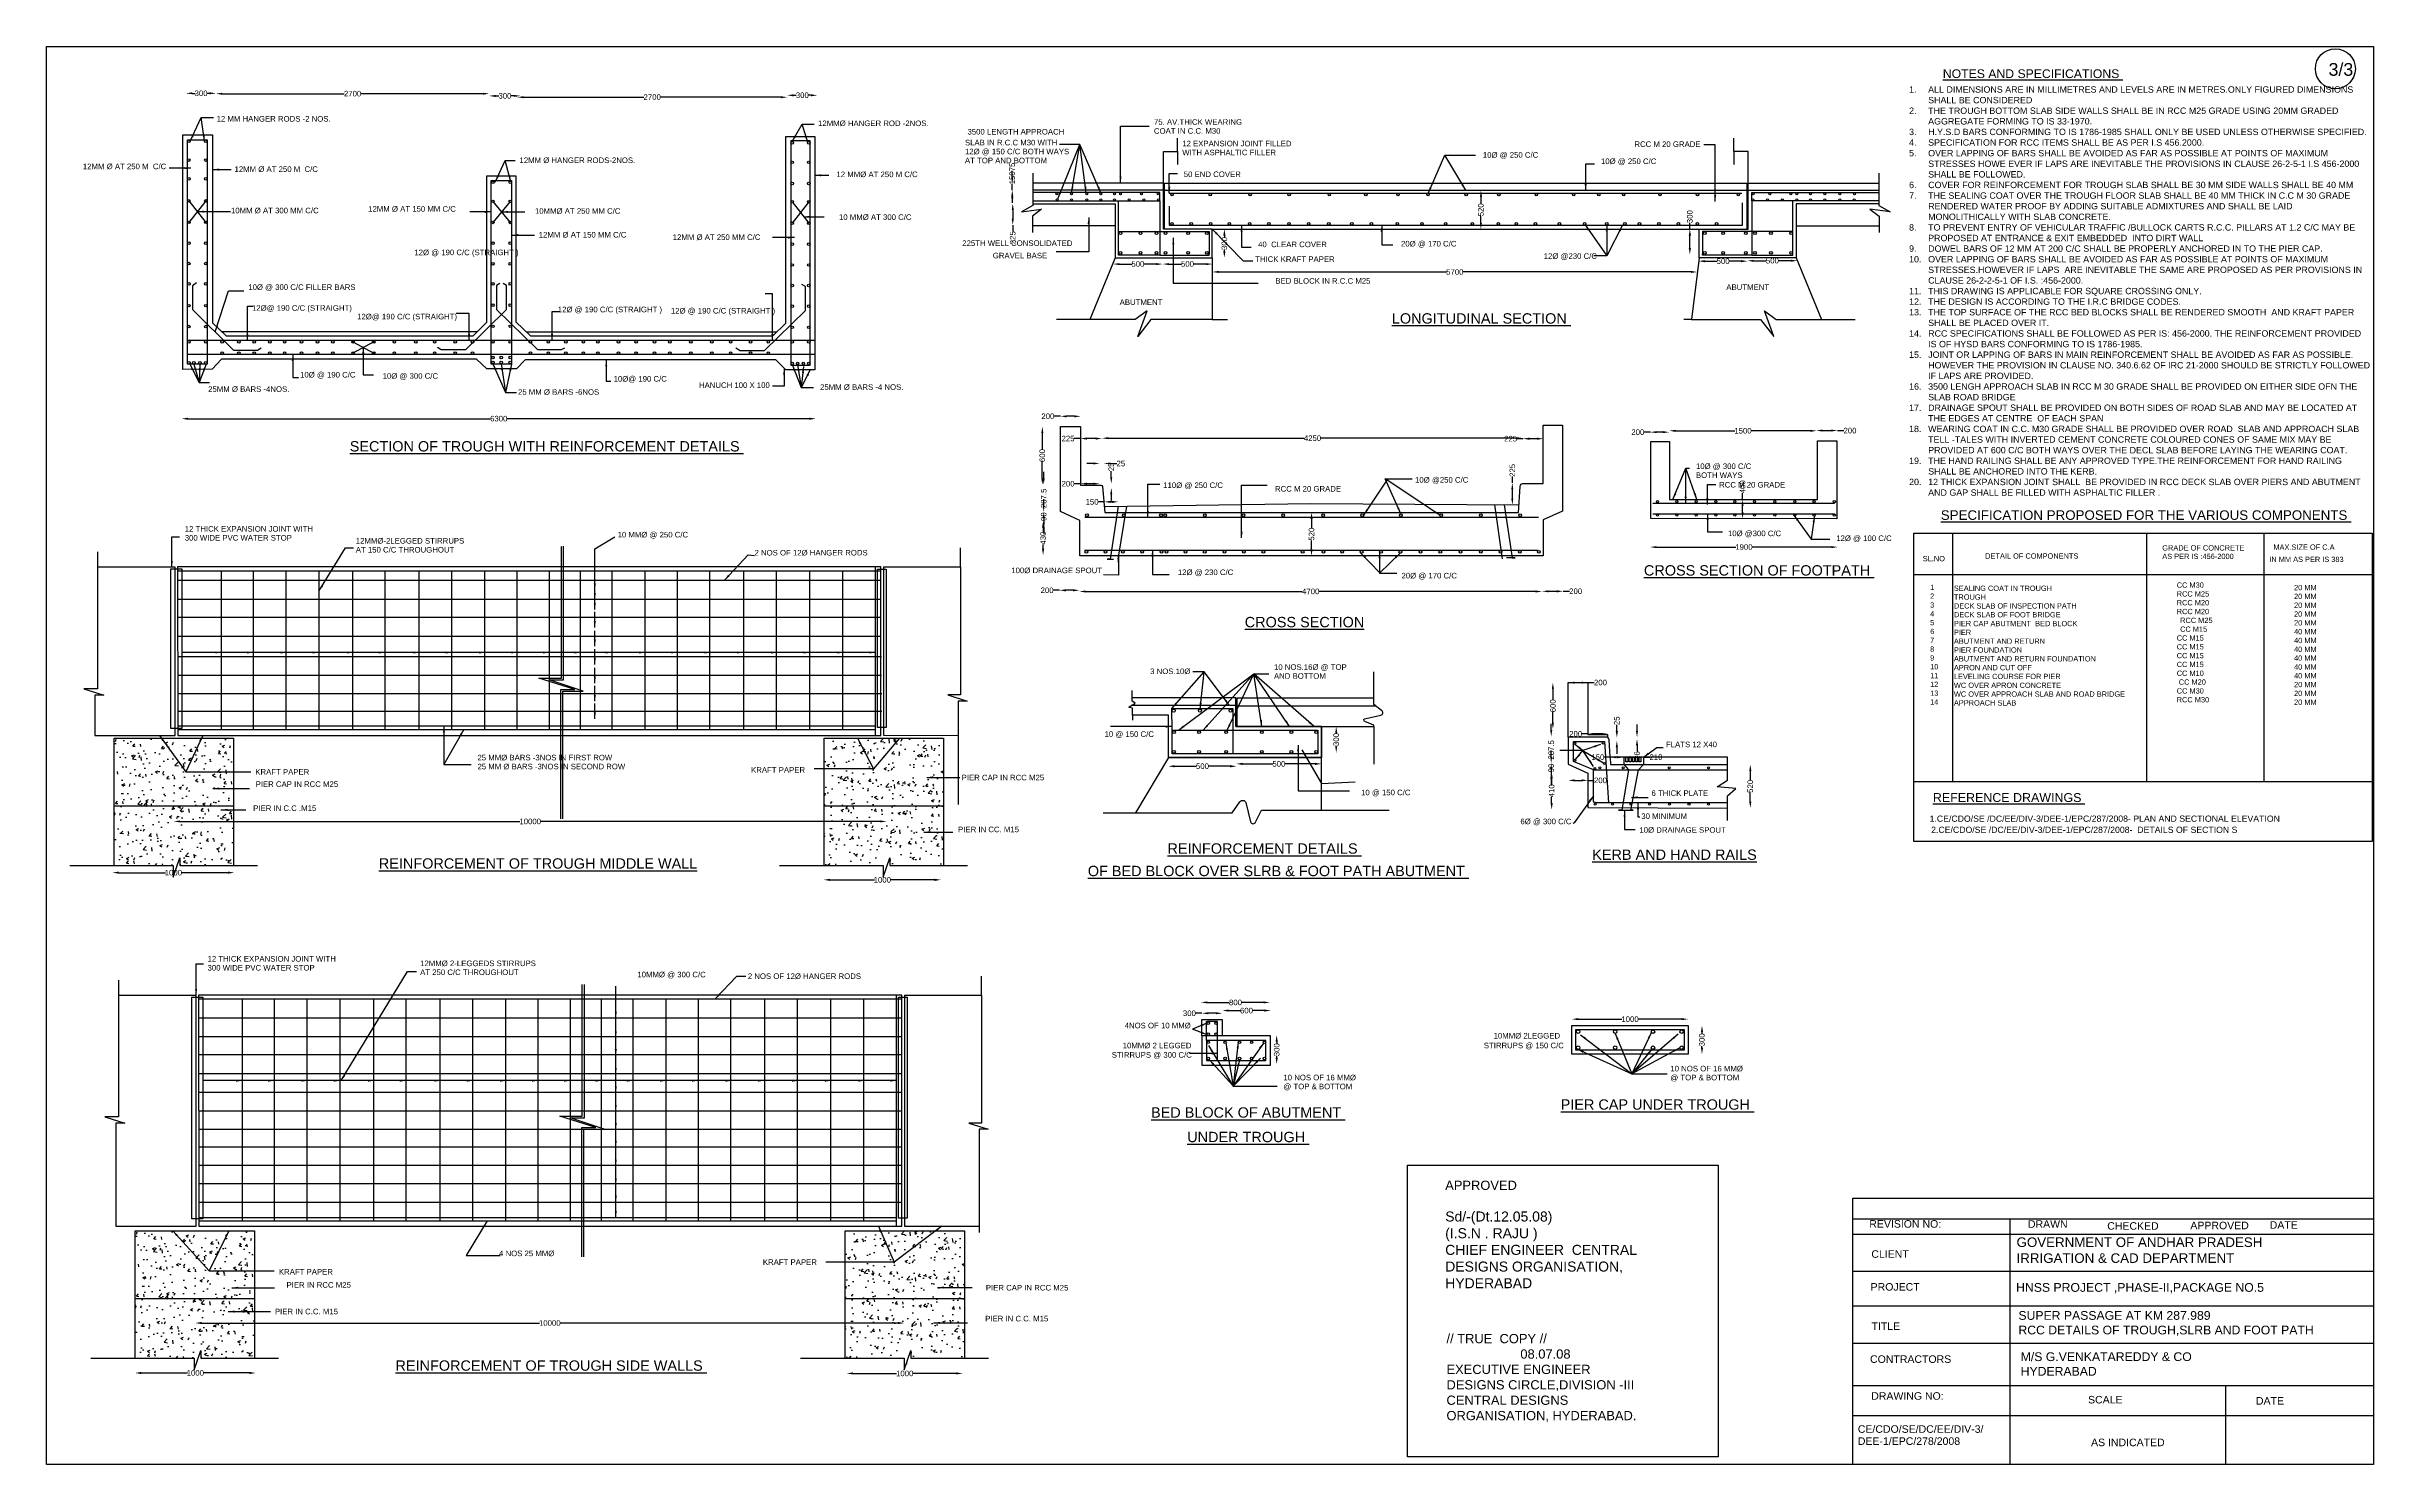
# Model space of a CAD drawing. Header units: millimetres. Extents: x 2502738 to 2517371, y 44292637 to 44301550.
import ezdxf

# ---------------------------------------------------------------- set-up
doc = ezdxf.new("R2010")
doc.units = ezdxf.units.MM
doc.header["$MEASUREMENT"] = 0
for name, color, linetype in [('DIMENSION', 7, 'Continuous'), ('DRAWING', 2, 'Continuous'), ('TEXT', 7, 'Continuous')]:
    doc.layers.add(name, color=color, linetype=linetype)
doc.styles.get("Standard").update_dxf_attribs({"font": 'arial.ttf', "height": 35})
doc.dimstyles.get("Standard").update_dxf_attribs({"dimtxt": 40, "dimasz": 40, "dimexe": 0.18, "dimexo": 0.0625, "dimgap": 0.09, "dimtad": 0, "dimdec": 0, "dimzin": 0, "dimdsep": 46, "dimtxsty": 'Standard', "dimcen": 0.09, "dimse1": 1, "dimse2": 1, "dimadec": 0, "dimazin": 0, "dimtfac": 1, "dimtdec": 0, "dimtofl": 0, "dimtmove": 0, "dimatfit": 3, "dimfxl": 1, "dimtolj": 1, "dimtzin": 0, "dimarcsym": 0})
pattern_1 = [(50, (0, 0), (179.31504565, -15.68803375), [18.75, -206.25]), (355, (0, 0), (-34.6878334, 188.0480334), [15, -165]), (100.4514, (14.94, -1.3), (144.6273454, 172.3598855), [15.9350475, -175.285528]), (46.1842, (0, 50), (266.8102622, -41.3797536), [28.125, -309.375]), (96.6356, (22.23, 46.55), (233.6656764, 243.5294677), [23.902572, -262.92825]), (351.1842, (0, 50), (233.6654863, 243.5296502), [22.5, -247.5]), (21, (25, 37.5), (149.22676303, -100.65472267), [18.75, -206.25]), (326, (25, 37.5), (60.828833, 181.28751126), [15, -165]), (71.4514, (37.44, 29.11), (210.05565715, 80.6326242), [15.9350475, -175.285528]), (37.5, (0, 0), (3.03996383, 83.22346346), [0, -163, 0, -167.5, 0, -165.625]), (7.5, (0, 0), (65.76738436, 98.60292797), [0, -95.5, 0, -159.25, 0, -63.125]), (327.5, (-55.75, 0), (133.45560904, -5.63871793), [0, -62.5, 0, -195, 0, -258.75]), (317.5, (-80.75, 0), (145.79654234, 25.02624558), [0, -81.25, 0, -129.5, 0, -183.75])]

# ---------------------------------------------------------------- blocks, each defined once
blk = doc.blocks.new('*D53')
at = {"layer": 'Defpoints', "color": 0, "transparency": 16777216}
for p in [(2513061, 44295396), (2513061, 44295216), (2513148, 44295216)]:
    blk.add_point(p, dxfattribs=at)
at = {"layer": 'DRAWING', "color": 0, "lineweight": -2, "transparency": 16777216}
for p, q in [((2513148, 44295356), (2513148, 44295345)), ((2513148, 44295256), (2513148, 44295267))]:
    blk.add_line(p, q, dxfattribs=at)
at = {"layer": 'DRAWING', "color": 0, "transparency": 16777216}
for points in [[(2513142, 44295356), (2513155, 44295356), (2513148, 44295396)], [(2513142, 44295256), (2513155, 44295256), (2513148, 44295216)]]:
    blk.add_solid(points, dxfattribs=at)
at = {"layer": 'DRAWING', "color": 0, "transparency": 16777216, "insert": (2513148, 44295306), "char_height": 35, "attachment_point": 5, "rotation": 90}
blk.add_mtext('\\A1;300', dxfattribs=at)
blk = doc.blocks.new('*D54')
at = {"layer": 'Defpoints', "color": 0, "transparency": 16777216}
for p in [(2512330, 44295436), (2512330, 44295396), (2513061, 44295396)]:
    blk.add_point(p, dxfattribs=at)
at = {"layer": 'DRAWING', "color": 0, "lineweight": -2, "transparency": 16777216}
for p, q in [((2512370, 44295436), (2512645, 44295436)), ((2513021, 44295436), (2512746, 44295436))]:
    blk.add_line(p, q, dxfattribs=at)
at = {"layer": 'DRAWING', "color": 0, "transparency": 16777216}
for points in [[(2512370, 44295443), (2512370, 44295430), (2512330, 44295436)], [(2513021, 44295443), (2513021, 44295430), (2513061, 44295436)]]:
    blk.add_solid(points, dxfattribs=at)
at = {"layer": 'DRAWING', "color": 0, "transparency": 16777216, "insert": (2512696, 44295436), "char_height": 35, "attachment_point": 5}
blk.add_mtext('\\A1;1000', dxfattribs=at)
blk = doc.blocks.new('*D55')
at = {"layer": 'Defpoints', "color": 0, "transparency": 16777216}
for p in [(2503616, 44301257), (2503616, 44301256), (2503804, 44301257)]:
    blk.add_point(p, dxfattribs=at)
at = {"layer": 'DIMENSION', "color": 0, "lineweight": -2, "transparency": 16777216}
for p, q in [((2503656, 44301256), (2503672, 44301256)), ((2503764, 44301256), (2503749, 44301256))]:
    blk.add_line(p, q, dxfattribs=at)
at = {"layer": 'DIMENSION', "color": 0, "transparency": 16777216}
for points in [[(2503656, 44301263), (2503656, 44301250), (2503616, 44301256)], [(2503764, 44301263), (2503764, 44301250), (2503804, 44301256)]]:
    blk.add_solid(points, dxfattribs=at)
at = {"layer": 'DIMENSION', "color": 0, "transparency": 16777216, "insert": (2503710, 44301256), "char_height": 35, "attachment_point": 5}
blk.add_mtext('\\A1;300', dxfattribs=at)
blk = doc.blocks.new('*D56')
at = {"layer": 'Defpoints', "color": 0, "transparency": 16777216}
for p in [(2503804, 44301256), (2505522, 44301254), (2505522, 44301241)]:
    blk.add_point(p, dxfattribs=at)
at = {"layer": 'DIMENSION', "color": 0, "lineweight": -2, "transparency": 16777216}
for p, q in [((2503844, 44301254), (2504611, 44301254)), ((2505482, 44301254), (2504716, 44301254))]:
    blk.add_line(p, q, dxfattribs=at)
at = {"layer": 'DIMENSION', "color": 0, "transparency": 16777216}
for points in [[(2503844, 44301260), (2503844, 44301247), (2503804, 44301254)], [(2505482, 44301260), (2505482, 44301247), (2505522, 44301254)]]:
    blk.add_solid(points, dxfattribs=at)
at = {"layer": 'DIMENSION', "color": 0, "transparency": 16777216, "insert": (2504663, 44301254), "char_height": 35, "attachment_point": 5}
blk.add_mtext('\\A1;2700', dxfattribs=at)
blk = doc.blocks.new('*D57')
at = {"layer": 'Defpoints', "color": 0, "transparency": 16777216}
for p in [(2505522, 44301254), (2505719, 44301254), (2505719, 44301240)]:
    blk.add_point(p, dxfattribs=at)
at = {"layer": 'DIMENSION', "color": 0, "lineweight": -2, "transparency": 16777216}
for p, q in [((2505562, 44301240), (2505582, 44301240)), ((2505679, 44301240), (2505659, 44301240))]:
    blk.add_line(p, q, dxfattribs=at)
at = {"layer": 'DIMENSION', "color": 0, "transparency": 16777216}
for points in [[(2505562, 44301246), (2505562, 44301233), (2505522, 44301240)], [(2505679, 44301246), (2505679, 44301233), (2505719, 44301240)]]:
    blk.add_solid(points, dxfattribs=at)
at = {"layer": 'DIMENSION', "color": 0, "transparency": 16777216, "insert": (2505621, 44301240), "char_height": 35, "attachment_point": 5}
blk.add_mtext('\\A1;300', dxfattribs=at)
blk = doc.blocks.new('*D58')
at = {"layer": 'Defpoints', "color": 0, "transparency": 16777216}
for p in [(2505699, 44301236), (2507396, 44301236), (2507396, 44301232)]:
    blk.add_point(p, dxfattribs=at)
at = {"layer": 'DIMENSION', "color": 0, "lineweight": -2, "transparency": 16777216}
for p, q in [((2505739, 44301232), (2506495, 44301232)), ((2507356, 44301232), (2506600, 44301232))]:
    blk.add_line(p, q, dxfattribs=at)
at = {"layer": 'DIMENSION', "color": 0, "transparency": 16777216}
for points in [[(2505739, 44301238), (2505739, 44301225), (2505699, 44301232)], [(2507356, 44301238), (2507356, 44301225), (2507396, 44301232)]]:
    blk.add_solid(points, dxfattribs=at)
at = {"layer": 'DIMENSION', "color": 0, "transparency": 16777216, "insert": (2506547, 44301232), "char_height": 35, "attachment_point": 5}
blk.add_mtext('\\A1;2700', dxfattribs=at)
blk = doc.blocks.new('*D59')
at = {"layer": 'Defpoints', "color": 0, "transparency": 16777216}
for p in [(2507585, 44301244), (2507396, 44301232), (2507585, 44301232)]:
    blk.add_point(p, dxfattribs=at)
at = {"layer": 'DIMENSION', "color": 0, "lineweight": -2, "transparency": 16777216}
for p, q in [((2507436, 44301244), (2507452, 44301244)), ((2507545, 44301244), (2507529, 44301244))]:
    blk.add_line(p, q, dxfattribs=at)
at = {"layer": 'DIMENSION', "color": 0, "transparency": 16777216}
for points in [[(2507436, 44301250), (2507436, 44301237), (2507396, 44301244)], [(2507545, 44301250), (2507545, 44301237), (2507585, 44301244)]]:
    blk.add_solid(points, dxfattribs=at)
at = {"layer": 'DIMENSION', "color": 0, "transparency": 16777216, "insert": (2507491, 44301244), "char_height": 35, "attachment_point": 5}
blk.add_mtext('\\A1;300', dxfattribs=at)
blk = doc.blocks.new('*D60')
at = {"layer": 'Defpoints', "color": 0, "transparency": 16777216}
for p in [(2503588, 44299236), (2503588, 44299211), (2507576, 44299189)]:
    blk.add_point(p, dxfattribs=at)
at = {"layer": 'DIMENSION', "color": 0, "lineweight": -2, "transparency": 16777216}
for p, q in [((2503628, 44299211), (2505529, 44299211)), ((2507536, 44299211), (2505634, 44299211))]:
    blk.add_line(p, q, dxfattribs=at)
at = {"layer": 'DIMENSION', "color": 0, "transparency": 16777216}
for points in [[(2503628, 44299217), (2503628, 44299204), (2503588, 44299211)], [(2507536, 44299217), (2507536, 44299204), (2507576, 44299211)]]:
    blk.add_solid(points, dxfattribs=at)
at = {"layer": 'DIMENSION', "color": 0, "transparency": 16777216, "insert": (2505582, 44299211), "char_height": 35, "attachment_point": 5}
blk.add_mtext('\\A1;6300', dxfattribs=at)
blk = doc.blocks.new('*D61')
at = {"layer": 'Defpoints', "color": 0, "transparency": 16777216}
for p in [(2503538, 44296679), (2503538, 44296679), (2508021, 44296679)]:
    blk.add_point(p, dxfattribs=at)
at = {"layer": 'DIMENSION', "color": 0, "lineweight": -2, "transparency": 16777216}
for p, q in [((2503578, 44296679), (2505715, 44296679)), ((2507981, 44296679), (2505844, 44296679))]:
    blk.add_line(p, q, dxfattribs=at)
at = {"layer": 'DIMENSION', "color": 0, "transparency": 16777216}
for points in [[(2503578, 44296686), (2503578, 44296673), (2503538, 44296679)], [(2507981, 44296686), (2507981, 44296673), (2508021, 44296679)]]:
    blk.add_solid(points, dxfattribs=at)
at = {"layer": 'DIMENSION', "color": 0, "transparency": 16777216, "insert": (2505780, 44296679), "char_height": 35, "attachment_point": 5}
blk.add_mtext('\\A1;10000', dxfattribs=at)
blk = doc.blocks.new('*D62')
at = {"layer": 'Defpoints', "color": 0, "transparency": 16777216}
for p in [(2503152, 44296357), (2503152, 44296354), (2503920, 44296354)]:
    blk.add_point(p, dxfattribs=at)
at = {"layer": 'DIMENSION', "color": 0, "lineweight": -2, "transparency": 16777216}
for p, q in [((2503192, 44296357), (2503486, 44296357)), ((2503880, 44296357), (2503587, 44296357))]:
    blk.add_line(p, q, dxfattribs=at)
at = {"layer": 'DIMENSION', "color": 0, "transparency": 16777216}
for points in [[(2503192, 44296364), (2503192, 44296351), (2503152, 44296357)], [(2503880, 44296364), (2503880, 44296351), (2503920, 44296357)]]:
    blk.add_solid(points, dxfattribs=at)
at = {"layer": 'DIMENSION', "color": 0, "transparency": 16777216, "insert": (2503536, 44296357), "char_height": 35, "attachment_point": 5}
blk.add_mtext('\\A1;1000', dxfattribs=at)
blk = doc.blocks.new('*D63')
at = {"layer": 'Defpoints', "color": 0, "transparency": 16777216}
for p in [(2507626, 44296312), (2508362, 44296312), (2508362, 44296312)]:
    blk.add_point(p, dxfattribs=at)
at = {"layer": 'DIMENSION', "color": 0, "lineweight": -2, "transparency": 16777216}
for p, q in [((2507666, 44296312), (2507944, 44296312)), ((2508322, 44296312), (2508045, 44296312))]:
    blk.add_line(p, q, dxfattribs=at)
at = {"layer": 'DIMENSION', "color": 0, "transparency": 16777216}
for points in [[(2507666, 44296319), (2507666, 44296305), (2507626, 44296312)], [(2508322, 44296319), (2508322, 44296305), (2508362, 44296312)]]:
    blk.add_solid(points, dxfattribs=at)
at = {"layer": 'DIMENSION', "color": 0, "transparency": 16777216, "insert": (2507994, 44296312), "char_height": 35, "attachment_point": 5}
blk.add_mtext('\\A1;1000', dxfattribs=at)
blk = doc.blocks.new('*D64')
at = {"layer": 'Defpoints', "color": 0, "transparency": 16777216}
for p in [(2508808, 44300563), (2508808, 44300428), (2508814, 44300428)]:
    blk.add_point(p, dxfattribs=at)
at = {"layer": 'DIMENSION', "color": 0, "lineweight": -2, "transparency": 16777216}
for p, q in [((2508814, 44300523), (2508814, 44300468)), ((2508814, 44300428), (2508814, 44300388))]:
    blk.add_line(p, q, dxfattribs=at)
at = {"layer": 'DIMENSION', "color": 0, "transparency": 16777216}
for points in [[(2508808, 44300523), (2508821, 44300523), (2508814, 44300563)], [(2508808, 44300468), (2508821, 44300468), (2508814, 44300428)]]:
    blk.add_solid(points, dxfattribs=at)
at = {"layer": 'DIMENSION', "color": 0, "transparency": 16777216, "insert": (2508814, 44300348), "char_height": 35, "attachment_point": 5, "rotation": 90}
blk.add_mtext('\\A1;225', dxfattribs=at)
blk = doc.blocks.new('*D65')
at = {"layer": 'Defpoints', "color": 0, "transparency": 16777216}
for p in [(2508811, 44300648), (2508814, 44300648), (2508814, 44300563)]:
    blk.add_point(p, dxfattribs=at)
at = {"layer": 'DIMENSION', "color": 0, "lineweight": -2, "transparency": 16777216}
for p, q in [((2508811, 44300648), (2508811, 44300688)), ((2508811, 44300603), (2508811, 44300608))]:
    blk.add_line(p, q, dxfattribs=at)
at = {"layer": 'DIMENSION', "color": 0, "transparency": 16777216}
for points in [[(2508805, 44300608), (2508818, 44300608), (2508811, 44300648)], [(2508805, 44300603), (2508818, 44300603), (2508811, 44300563)]]:
    blk.add_solid(points, dxfattribs=at)
at = {"layer": 'DIMENSION', "color": 0, "transparency": 16777216, "insert": (2508811, 44300725), "char_height": 35, "attachment_point": 5, "rotation": 90}
blk.add_mtext('\\A1;150', dxfattribs=at)
blk = doc.blocks.new('*D66')
at = {"layer": 'Defpoints', "color": 0, "transparency": 16777216}
for p in [(2508811, 44300688), (2508811, 44300688), (2508811, 44300648)]:
    blk.add_point(p, dxfattribs=at)
at = {"layer": 'DIMENSION', "color": 0, "lineweight": -2, "transparency": 16777216}
for p, q in [((2508811, 44300728), (2508811, 44300768)), ((2508811, 44300608), (2508811, 44300568))]:
    blk.add_line(p, q, dxfattribs=at)
at = {"layer": 'DIMENSION', "color": 0, "transparency": 16777216}
for points in [[(2508805, 44300728), (2508818, 44300728), (2508811, 44300688)], [(2508805, 44300608), (2508818, 44300608), (2508811, 44300648)]]:
    blk.add_solid(points, dxfattribs=at)
at = {"layer": 'DIMENSION', "color": 0, "transparency": 16777216, "insert": (2508811, 44300793), "char_height": 35, "attachment_point": 5, "rotation": 90}
blk.add_mtext('\\A1;75', dxfattribs=at)
blk = doc.blocks.new('*D67')
at = {"layer": 'Defpoints', "color": 0, "transparency": 16777216}
for p in [(2509445, 44300188), (2509445, 44300183), (2509757, 44300179)]:
    blk.add_point(p, dxfattribs=at)
at = {"layer": 'DIMENSION', "color": 0, "lineweight": -2, "transparency": 16777216}
for p, q in [((2509485, 44300183), (2509563, 44300183)), ((2509717, 44300183), (2509640, 44300183))]:
    blk.add_line(p, q, dxfattribs=at)
at = {"layer": 'DIMENSION', "color": 0, "transparency": 16777216}
for points in [[(2509485, 44300189), (2509485, 44300176), (2509445, 44300183)], [(2509717, 44300189), (2509717, 44300176), (2509757, 44300183)]]:
    blk.add_solid(points, dxfattribs=at)
at = {"layer": 'DIMENSION', "color": 0, "transparency": 16777216, "insert": (2509601, 44300183), "char_height": 35, "attachment_point": 5}
blk.add_mtext('\\A1;500', dxfattribs=at)
blk = doc.blocks.new('*D68')
at = {"layer": 'Defpoints', "color": 0, "transparency": 16777216}
for p in [(2509757, 44300183), (2510069, 44300183), (2510069, 44300183)]:
    blk.add_point(p, dxfattribs=at)
at = {"layer": 'DIMENSION', "color": 0, "lineweight": -2, "transparency": 16777216}
for p, q in [((2509797, 44300183), (2509875, 44300183)), ((2510029, 44300183), (2509952, 44300183))]:
    blk.add_line(p, q, dxfattribs=at)
at = {"layer": 'DIMENSION', "color": 0, "transparency": 16777216}
for points in [[(2509797, 44300189), (2509797, 44300176), (2509757, 44300183)], [(2510029, 44300189), (2510029, 44300176), (2510069, 44300183)]]:
    blk.add_solid(points, dxfattribs=at)
at = {"layer": 'DIMENSION', "color": 0, "transparency": 16777216, "insert": (2509913, 44300183), "char_height": 35, "attachment_point": 5}
blk.add_mtext('\\A1;500', dxfattribs=at)
blk = doc.blocks.new('*D69')
at = {"layer": 'Defpoints', "color": 0, "transparency": 16777216}
for p in [(2510145, 44300402), (2510145, 44300402), (2510145, 44300223)]:
    blk.add_point(p, dxfattribs=at)
at = {"layer": 'DIMENSION', "color": 0, "lineweight": -2, "transparency": 16777216}
for p, q in [((2510145, 44300362), (2510145, 44300351)), ((2510145, 44300263), (2510145, 44300274))]:
    blk.add_line(p, q, dxfattribs=at)
at = {"layer": 'DIMENSION', "color": 0, "transparency": 16777216}
for points in [[(2510138, 44300362), (2510152, 44300362), (2510145, 44300402)], [(2510138, 44300263), (2510152, 44300263), (2510145, 44300223)]]:
    blk.add_solid(points, dxfattribs=at)
at = {"layer": 'DIMENSION', "color": 0, "transparency": 16777216, "insert": (2510145, 44300312), "char_height": 35, "attachment_point": 5, "rotation": 90}
blk.add_mtext('\\A1;300', dxfattribs=at)
blk = doc.blocks.new('*D70')
at = {"layer": 'Defpoints', "color": 0, "transparency": 16777216}
for p in [(2511758, 44300646), (2511758, 44300646), (2511758, 44300402)]:
    blk.add_point(p, dxfattribs=at)
at = {"layer": 'DIMENSION', "color": 0, "lineweight": -2, "transparency": 16777216}
for p, q in [((2511758, 44300606), (2511758, 44300563)), ((2511758, 44300442), (2511758, 44300486))]:
    blk.add_line(p, q, dxfattribs=at)
at = {"layer": 'DIMENSION', "color": 0, "transparency": 16777216}
for points in [[(2511752, 44300606), (2511765, 44300606), (2511758, 44300646)], [(2511752, 44300442), (2511765, 44300442), (2511758, 44300402)]]:
    blk.add_solid(points, dxfattribs=at)
at = {"layer": 'DIMENSION', "color": 0, "transparency": 16777216, "insert": (2511758, 44300524), "char_height": 35, "attachment_point": 5, "rotation": 90}
blk.add_mtext('\\A1;520', dxfattribs=at)
blk = doc.blocks.new('*D71')
at = {"layer": 'Defpoints', "color": 0, "transparency": 16777216}
for p in [(2510069, 44300127), (2513119, 44300133), (2513119, 44300133)]:
    blk.add_point(p, dxfattribs=at)
at = {"layer": 'DIMENSION', "color": 0, "lineweight": -2, "transparency": 16777216}
for p, q in [((2510109, 44300133), (2511542, 44300133)), ((2513079, 44300133), (2511647, 44300133))]:
    blk.add_line(p, q, dxfattribs=at)
at = {"layer": 'DIMENSION', "color": 0, "transparency": 16777216}
for points in [[(2510109, 44300140), (2510109, 44300127), (2510069, 44300133)], [(2513079, 44300140), (2513079, 44300127), (2513119, 44300133)]]:
    blk.add_solid(points, dxfattribs=at)
at = {"layer": 'DIMENSION', "color": 0, "transparency": 16777216, "insert": (2511594, 44300133), "char_height": 35, "attachment_point": 5}
blk.add_mtext('\\A1;5700', dxfattribs=at)
blk = doc.blocks.new('*D72')
at = {"layer": 'Defpoints', "color": 0, "transparency": 16777216}
for p in [(2513067, 44300402), (2513072, 44300402), (2513067, 44300244)]:
    blk.add_point(p, dxfattribs=at)
at = {"layer": 'DIMENSION', "color": 0, "lineweight": -2, "transparency": 16777216}
for p, q in [((2513072, 44300402), (2513072, 44300442)), ((2513072, 44300284), (2513072, 44300362))]:
    blk.add_line(p, q, dxfattribs=at)
at = {"layer": 'DIMENSION', "color": 0, "transparency": 16777216}
for points in [[(2513065, 44300362), (2513079, 44300362), (2513072, 44300402)], [(2513065, 44300284), (2513079, 44300284), (2513072, 44300244)]]:
    blk.add_solid(points, dxfattribs=at)
at = {"layer": 'DIMENSION', "color": 0, "transparency": 16777216, "insert": (2513072, 44300481), "char_height": 35, "attachment_point": 5, "rotation": 90}
blk.add_mtext('\\A1;300', dxfattribs=at)
blk = doc.blocks.new('*D73')
at = {"layer": 'Defpoints', "color": 0, "transparency": 16777216}
for p in [(2513128, 44300201), (2513128, 44300201), (2513434, 44300203)]:
    blk.add_point(p, dxfattribs=at)
at = {"layer": 'DIMENSION', "color": 0, "lineweight": -2, "transparency": 16777216}
for p, q in [((2513168, 44300201), (2513242, 44300201)), ((2513394, 44300201), (2513320, 44300201))]:
    blk.add_line(p, q, dxfattribs=at)
at = {"layer": 'DIMENSION', "color": 0, "transparency": 16777216}
for points in [[(2513168, 44300208), (2513168, 44300194), (2513128, 44300201)], [(2513394, 44300208), (2513394, 44300194), (2513434, 44300201)]]:
    blk.add_solid(points, dxfattribs=at)
at = {"layer": 'DIMENSION', "color": 0, "transparency": 16777216, "insert": (2513281, 44300201), "char_height": 35, "attachment_point": 5}
blk.add_mtext('\\A1;500', dxfattribs=at)
blk = doc.blocks.new('*D74')
at = {"layer": 'Defpoints', "color": 0, "transparency": 16777216}
for p in [(2513434, 44300201), (2513748, 44300204), (2513748, 44300204)]:
    blk.add_point(p, dxfattribs=at)
at = {"layer": 'DIMENSION', "color": 0, "lineweight": -2, "transparency": 16777216}
for p, q in [((2513474, 44300204), (2513552, 44300204)), ((2513708, 44300204), (2513630, 44300204))]:
    blk.add_line(p, q, dxfattribs=at)
at = {"layer": 'DIMENSION', "color": 0, "transparency": 16777216}
for points in [[(2513474, 44300210), (2513474, 44300197), (2513434, 44300204)], [(2513708, 44300210), (2513708, 44300197), (2513748, 44300204)]]:
    blk.add_solid(points, dxfattribs=at)
at = {"layer": 'DIMENSION', "color": 0, "transparency": 16777216, "insert": (2513591, 44300204), "char_height": 35, "attachment_point": 5}
blk.add_mtext('\\A1;500', dxfattribs=at)
blk = doc.blocks.new('*D75')
at = {"layer": 'Defpoints', "color": 0, "transparency": 16777216}
for p in [(2512024, 44299095), (2512024, 44299085), (2512150, 44299095)]:
    blk.add_point(p, dxfattribs=at)
at = {"layer": 'DIMENSION', "color": 0, "lineweight": -2, "transparency": 16777216}
for p, q in [((2512024, 44299085), (2511984, 44299085)), ((2512110, 44299085), (2512064, 44299085))]:
    blk.add_line(p, q, dxfattribs=at)
at = {"layer": 'DIMENSION', "color": 0, "transparency": 16777216}
for points in [[(2512064, 44299092), (2512064, 44299078), (2512024, 44299085)], [(2512110, 44299092), (2512110, 44299078), (2512150, 44299085)]]:
    blk.add_solid(points, dxfattribs=at)
at = {"layer": 'DIMENSION', "color": 0, "transparency": 16777216, "insert": (2511945, 44299085), "char_height": 35, "attachment_point": 5}
blk.add_mtext('\\A1;225', dxfattribs=at)
blk = doc.blocks.new('*D76')
at = {"layer": 'Defpoints', "color": 0, "transparency": 16777216}
for p in [(2509375, 44299088), (2509375, 44299085), (2512024, 44299085)]:
    blk.add_point(p, dxfattribs=at)
at = {"layer": 'DIMENSION', "color": 0, "lineweight": -2, "transparency": 16777216}
for p, q in [((2509415, 44299088), (2510646, 44299088)), ((2511984, 44299088), (2510752, 44299088))]:
    blk.add_line(p, q, dxfattribs=at)
at = {"layer": 'DIMENSION', "color": 0, "transparency": 16777216}
for points in [[(2509415, 44299095), (2509415, 44299082), (2509375, 44299088)], [(2511984, 44299095), (2511984, 44299082), (2512024, 44299088)]]:
    blk.add_solid(points, dxfattribs=at)
at = {"layer": 'DIMENSION', "color": 0, "transparency": 16777216, "insert": (2510699, 44299088), "char_height": 35, "attachment_point": 5}
blk.add_mtext('\\A1;4250', dxfattribs=at)
blk = doc.blocks.new('*D77')
at = {"layer": 'Defpoints', "color": 0, "transparency": 16777216}
for p in [(2509241, 44299088), (2509241, 44299086), (2509375, 44299088)]:
    blk.add_point(p, dxfattribs=at)
at = {"layer": 'DIMENSION', "color": 0, "lineweight": -2, "transparency": 16777216}
for p, q in [((2509241, 44299086), (2509201, 44299086)), ((2509335, 44299086), (2509281, 44299086))]:
    blk.add_line(p, q, dxfattribs=at)
at = {"layer": 'DIMENSION', "color": 0, "transparency": 16777216}
for points in [[(2509281, 44299093), (2509281, 44299079), (2509241, 44299086)], [(2509335, 44299093), (2509335, 44299079), (2509375, 44299086)]]:
    blk.add_solid(points, dxfattribs=at)
at = {"layer": 'DIMENSION', "color": 0, "transparency": 16777216, "insert": (2509162, 44299086), "char_height": 35, "attachment_point": 5}
blk.add_mtext('\\A1;225', dxfattribs=at)
blk = doc.blocks.new('*D78')
at = {"layer": 'Defpoints', "color": 0, "transparency": 16777216}
for p in [(2509114, 44299226), (2509114, 44299161), (2509241, 44299161)]:
    blk.add_point(p, dxfattribs=at)
at = {"layer": 'DIMENSION', "color": 0, "lineweight": -2, "transparency": 16777216}
for p, q in [((2509114, 44299226), (2509074, 44299226)), ((2509201, 44299226), (2509154, 44299226))]:
    blk.add_line(p, q, dxfattribs=at)
at = {"layer": 'DIMENSION', "color": 0, "transparency": 16777216}
for points in [[(2509154, 44299232), (2509154, 44299219), (2509114, 44299226)], [(2509201, 44299232), (2509201, 44299219), (2509241, 44299226)]]:
    blk.add_solid(points, dxfattribs=at)
at = {"layer": 'DIMENSION', "color": 0, "transparency": 16777216, "insert": (2509035, 44299226), "char_height": 35, "attachment_point": 5}
blk.add_mtext('\\A1;200', dxfattribs=at)
blk = doc.blocks.new('*D79')
at = {"layer": 'Defpoints', "color": 0, "transparency": 16777216}
for p in [(2509114, 44299161), (2509000, 44298796), (2509114, 44298796)]:
    blk.add_point(p, dxfattribs=at)
at = {"layer": 'DIMENSION', "color": 0, "lineweight": -2, "transparency": 16777216}
for p, q in [((2509000, 44299121), (2509000, 44299017)), ((2509000, 44298836), (2509000, 44298940))]:
    blk.add_line(p, q, dxfattribs=at)
at = {"layer": 'DIMENSION', "color": 0, "transparency": 16777216}
for points in [[(2508994, 44299121), (2509007, 44299121), (2509000, 44299161)], [(2508994, 44298836), (2509007, 44298836), (2509000, 44298796)]]:
    blk.add_solid(points, dxfattribs=at)
at = {"layer": 'DIMENSION', "color": 0, "transparency": 16777216, "insert": (2509000, 44298979), "char_height": 35, "attachment_point": 5, "rotation": 90}
blk.add_mtext('\\A1;600', dxfattribs=at)
blk = doc.blocks.new('*D80')
at = {"layer": 'Defpoints', "color": 0, "transparency": 16777216}
for p in [(2509000, 44298796), (2509000, 44298625), (2509009, 44298625)]:
    blk.add_point(p, dxfattribs=at)
at = {"layer": 'DIMENSION', "color": 0, "lineweight": -2, "transparency": 16777216}
for p, q in [((2509009, 44298836), (2509009, 44298876)), ((2509009, 44298585), (2509009, 44298545))]:
    blk.add_line(p, q, dxfattribs=at)
at = {"layer": 'DIMENSION', "color": 0, "transparency": 16777216}
for points in [[(2509002, 44298836), (2509015, 44298836), (2509009, 44298796)], [(2509002, 44298585), (2509015, 44298585), (2509009, 44298625)]]:
    blk.add_solid(points, dxfattribs=at)
at = {"layer": 'DIMENSION', "color": 0, "transparency": 16777216, "insert": (2509009, 44298710), "char_height": 35, "attachment_point": 5, "rotation": 90}
blk.add_mtext('\\A1;287.5', dxfattribs=at)
blk = doc.blocks.new('*D81')
at = {"layer": 'Defpoints', "color": 0, "transparency": 16777216}
for p in [(2509009, 44298625), (2509009, 44298565), (2509009, 44298565)]:
    blk.add_point(p, dxfattribs=at)
at = {"layer": 'DIMENSION', "color": 0, "lineweight": -2, "transparency": 16777216}
for p, q in [((2509009, 44298665), (2509009, 44298705)), ((2509009, 44298525), (2509009, 44298485))]:
    blk.add_line(p, q, dxfattribs=at)
at = {"layer": 'DIMENSION', "color": 0, "transparency": 16777216}
for points in [[(2509002, 44298665), (2509015, 44298665), (2509009, 44298625)], [(2509002, 44298525), (2509015, 44298525), (2509009, 44298565)]]:
    blk.add_solid(points, dxfattribs=at)
at = {"layer": 'DIMENSION', "color": 0, "transparency": 16777216, "insert": (2509009, 44298595), "char_height": 35, "attachment_point": 5, "rotation": 90}
blk.add_mtext('\\A1;90', dxfattribs=at)
blk = doc.blocks.new('*D82')
at = {"layer": 'Defpoints', "color": 0, "transparency": 16777216}
for p in [(2509009, 44298565), (2509005, 44298354), (2509009, 44298354)]:
    blk.add_point(p, dxfattribs=at)
at = {"layer": 'DIMENSION', "color": 0, "lineweight": -2, "transparency": 16777216}
for p, q in [((2509005, 44298525), (2509005, 44298499)), ((2509005, 44298394), (2509005, 44298420))]:
    blk.add_line(p, q, dxfattribs=at)
at = {"layer": 'DIMENSION', "color": 0, "transparency": 16777216}
for points in [[(2508998, 44298525), (2509012, 44298525), (2509005, 44298565)], [(2508998, 44298394), (2509012, 44298394), (2509005, 44298354)]]:
    blk.add_solid(points, dxfattribs=at)
at = {"layer": 'DIMENSION', "color": 0, "transparency": 16777216, "insert": (2509005, 44298460), "char_height": 35, "attachment_point": 5, "rotation": 90}
blk.add_mtext('\\A1;430', dxfattribs=at)
blk = doc.blocks.new('*D83')
at = {"layer": 'Defpoints', "color": 0, "transparency": 16777216}
for p in [(2509109, 44298132), (2509109, 44298127), (2509233, 44298127)]:
    blk.add_point(p, dxfattribs=at)
at = {"layer": 'DIMENSION', "color": 0, "lineweight": -2, "transparency": 16777216}
for p, q in [((2509109, 44298132), (2509069, 44298132)), ((2509193, 44298132), (2509149, 44298132))]:
    blk.add_line(p, q, dxfattribs=at)
at = {"layer": 'DIMENSION', "color": 0, "transparency": 16777216}
for points in [[(2509149, 44298139), (2509149, 44298125), (2509109, 44298132)], [(2509193, 44298139), (2509193, 44298125), (2509233, 44298132)]]:
    blk.add_solid(points, dxfattribs=at)
at = {"layer": 'DIMENSION', "color": 0, "transparency": 16777216, "insert": (2509030, 44298132), "char_height": 35, "attachment_point": 5}
blk.add_mtext('\\A1;200', dxfattribs=at)
blk = doc.blocks.new('*D84')
at = {"layer": 'Defpoints', "color": 0, "transparency": 16777216}
for p in [(2509233, 44298132), (2512143, 44298132), (2512143, 44298125)]:
    blk.add_point(p, dxfattribs=at)
at = {"layer": 'DIMENSION', "color": 0, "lineweight": -2, "transparency": 16777216}
for p, q in [((2509273, 44298125), (2510635, 44298125)), ((2512103, 44298125), (2510741, 44298125))]:
    blk.add_line(p, q, dxfattribs=at)
at = {"layer": 'DIMENSION', "color": 0, "transparency": 16777216}
for points in [[(2509273, 44298131), (2509273, 44298118), (2509233, 44298125)], [(2512103, 44298131), (2512103, 44298118), (2512143, 44298125)]]:
    blk.add_solid(points, dxfattribs=at)
at = {"layer": 'DIMENSION', "color": 0, "transparency": 16777216, "insert": (2510688, 44298125), "char_height": 35, "attachment_point": 5}
blk.add_mtext('\\A1;4700', dxfattribs=at)
blk = doc.blocks.new('*D85')
at = {"layer": 'Defpoints', "color": 0, "transparency": 16777216}
for p in [(2512143, 44298125), (2512275, 44298126), (2512275, 44298125)]:
    blk.add_point(p, dxfattribs=at)
at = {"layer": 'DIMENSION', "color": 0, "lineweight": -2, "transparency": 16777216}
for p, q in [((2512183, 44298126), (2512235, 44298126)), ((2512275, 44298126), (2512315, 44298126))]:
    blk.add_line(p, q, dxfattribs=at)
at = {"layer": 'DIMENSION', "color": 0, "transparency": 16777216}
for points in [[(2512183, 44298132), (2512183, 44298119), (2512143, 44298126)], [(2512235, 44298132), (2512235, 44298119), (2512275, 44298126)]]:
    blk.add_solid(points, dxfattribs=at)
at = {"layer": 'DIMENSION', "color": 0, "transparency": 16777216, "insert": (2512354, 44298126), "char_height": 35, "attachment_point": 5}
blk.add_mtext('\\A1;200', dxfattribs=at)
blk = doc.blocks.new('*D86')
at = {"layer": 'Defpoints', "color": 0, "transparency": 16777216}
for p in [(2510693, 44298621), (2510693, 44298621), (2510693, 44298349)]:
    blk.add_point(p, dxfattribs=at)
at = {"layer": 'DIMENSION', "color": 0, "lineweight": -2, "transparency": 16777216}
for p, q in [((2510693, 44298581), (2510693, 44298524)), ((2510693, 44298389), (2510693, 44298446))]:
    blk.add_line(p, q, dxfattribs=at)
at = {"layer": 'DIMENSION', "color": 0, "transparency": 16777216}
for points in [[(2510686, 44298581), (2510700, 44298581), (2510693, 44298621)], [(2510686, 44298389), (2510700, 44298389), (2510693, 44298349)]]:
    blk.add_solid(points, dxfattribs=at)
at = {"layer": 'DIMENSION', "color": 0, "transparency": 16777216, "insert": (2510693, 44298485), "char_height": 35, "attachment_point": 5, "rotation": 90}
blk.add_mtext('\\A1;520', dxfattribs=at)
blk = doc.blocks.new('*D87')
at = {"layer": 'Defpoints', "color": 0, "transparency": 16777216}
for p in [(2511956, 44298807), (2511964, 44298807), (2511964, 44298669)]:
    blk.add_point(p, dxfattribs=at)
at = {"layer": 'DIMENSION', "color": 0, "lineweight": -2, "transparency": 16777216}
for p, q in [((2511956, 44298807), (2511956, 44298847)), ((2511956, 44298709), (2511956, 44298767))]:
    blk.add_line(p, q, dxfattribs=at)
at = {"layer": 'DIMENSION', "color": 0, "transparency": 16777216}
for points in [[(2511949, 44298767), (2511962, 44298767), (2511956, 44298807)], [(2511949, 44298709), (2511962, 44298709), (2511956, 44298669)]]:
    blk.add_solid(points, dxfattribs=at)
at = {"layer": 'DIMENSION', "color": 0, "transparency": 16777216, "insert": (2511956, 44298886), "char_height": 35, "attachment_point": 5, "rotation": 90}
blk.add_mtext('\\A1;225', dxfattribs=at)
blk = doc.blocks.new('*D88')
at = {"layer": 'Defpoints', "color": 0, "transparency": 16777216}
for p in [(2512824, 44299126), (2512824, 44299126), (2512942, 44299126)]:
    blk.add_point(p, dxfattribs=at)
at = {"layer": 'DIMENSION', "color": 0, "lineweight": -2, "transparency": 16777216}
for p, q in [((2512824, 44299126), (2512784, 44299126)), ((2512902, 44299126), (2512864, 44299126))]:
    blk.add_line(p, q, dxfattribs=at)
at = {"layer": 'DIMENSION', "color": 0, "transparency": 16777216}
for points in [[(2512864, 44299133), (2512864, 44299120), (2512824, 44299126)], [(2512902, 44299133), (2512902, 44299120), (2512942, 44299126)]]:
    blk.add_solid(points, dxfattribs=at)
at = {"layer": 'DIMENSION', "color": 0, "transparency": 16777216, "insert": (2512745, 44299126), "char_height": 35, "attachment_point": 5}
blk.add_mtext('\\A1;200', dxfattribs=at)
blk = doc.blocks.new('*D89')
at = {"layer": 'Defpoints', "color": 0, "transparency": 16777216}
for p in [(2512942, 44299126), (2513870, 44299135), (2513870, 44299126)]:
    blk.add_point(p, dxfattribs=at)
at = {"layer": 'DIMENSION', "color": 0, "lineweight": -2, "transparency": 16777216}
for p, q in [((2512982, 44299135), (2513355, 44299135)), ((2513830, 44299135), (2513457, 44299135))]:
    blk.add_line(p, q, dxfattribs=at)
at = {"layer": 'DIMENSION', "color": 0, "transparency": 16777216}
for points in [[(2512982, 44299141), (2512982, 44299128), (2512942, 44299135)], [(2513830, 44299141), (2513830, 44299128), (2513870, 44299135)]]:
    blk.add_solid(points, dxfattribs=at)
at = {"layer": 'DIMENSION', "color": 0, "transparency": 16777216, "insert": (2513406, 44299135), "char_height": 35, "attachment_point": 5}
blk.add_mtext('\\A1;1500', dxfattribs=at)
blk = doc.blocks.new('*D90')
at = {"layer": 'Defpoints', "color": 0, "transparency": 16777216}
for p in [(2513867, 44299135), (2514000, 44299136), (2514000, 44299135)]:
    blk.add_point(p, dxfattribs=at)
at = {"layer": 'DIMENSION', "color": 0, "lineweight": -2, "transparency": 16777216}
for p, q in [((2513907, 44299136), (2513960, 44299136)), ((2514000, 44299136), (2514040, 44299136))]:
    blk.add_line(p, q, dxfattribs=at)
at = {"layer": 'DIMENSION', "color": 0, "transparency": 16777216}
for points in [[(2513907, 44299143), (2513907, 44299130), (2513867, 44299136)], [(2513960, 44299143), (2513960, 44299130), (2514000, 44299136)]]:
    blk.add_solid(points, dxfattribs=at)
at = {"layer": 'DIMENSION', "color": 0, "transparency": 16777216, "insert": (2514079, 44299136), "char_height": 35, "attachment_point": 5}
blk.add_mtext('\\A1;200', dxfattribs=at)
blk = doc.blocks.new('*D91')
at = {"layer": 'Defpoints', "color": 0, "transparency": 16777216}
for p in [(2513404, 44298703), (2513404, 44298703), (2513404, 44298582)]:
    blk.add_point(p, dxfattribs=at)
at = {"layer": 'DIMENSION', "color": 0, "lineweight": -2, "transparency": 16777216}
for p, q in [((2513404, 44298703), (2513404, 44298743)), ((2513404, 44298622), (2513404, 44298663))]:
    blk.add_line(p, q, dxfattribs=at)
at = {"layer": 'DIMENSION', "color": 0, "transparency": 16777216}
for points in [[(2513397, 44298663), (2513410, 44298663), (2513404, 44298703)], [(2513397, 44298622), (2513410, 44298622), (2513404, 44298582)]]:
    blk.add_solid(points, dxfattribs=at)
at = {"layer": 'DIMENSION', "color": 0, "transparency": 16777216, "insert": (2513404, 44298783), "char_height": 35, "attachment_point": 5, "rotation": 90}
blk.add_mtext('\\A1;400', dxfattribs=at)
blk = doc.blocks.new('*D92')
at = {"layer": 'Defpoints', "color": 0, "transparency": 16777216}
for p in [(2512822, 44298400), (2514001, 44298404), (2514001, 44298400)]:
    blk.add_point(p, dxfattribs=at)
at = {"layer": 'DIMENSION', "color": 0, "lineweight": -2, "transparency": 16777216}
for p, q in [((2512862, 44298404), (2513361, 44298404)), ((2513961, 44298404), (2513462, 44298404))]:
    blk.add_line(p, q, dxfattribs=at)
at = {"layer": 'DIMENSION', "color": 0, "transparency": 16777216}
for points in [[(2512862, 44298410), (2512862, 44298397), (2512822, 44298404)], [(2513961, 44298410), (2513961, 44298397), (2514001, 44298404)]]:
    blk.add_solid(points, dxfattribs=at)
at = {"layer": 'DIMENSION', "color": 0, "transparency": 16777216, "insert": (2513412, 44298404), "char_height": 35, "attachment_point": 5}
blk.add_mtext('\\A1;1900', dxfattribs=at)
blk = doc.blocks.new('*D93')
at = {"layer": 'Defpoints', "color": 0, "transparency": 16777216}
for p in [(2512307, 44297552), (2512431, 44297552), (2512431, 44297552)]:
    blk.add_point(p, dxfattribs=at)
at = {"layer": 'DIMENSION', "color": 0, "lineweight": -2, "transparency": 16777216}
for p, q in [((2512347, 44297552), (2512391, 44297552)), ((2512431, 44297552), (2512471, 44297552))]:
    blk.add_line(p, q, dxfattribs=at)
at = {"layer": 'DIMENSION', "color": 0, "transparency": 16777216}
for points in [[(2512347, 44297558), (2512347, 44297545), (2512307, 44297552)], [(2512391, 44297558), (2512391, 44297545), (2512431, 44297552)]]:
    blk.add_solid(points, dxfattribs=at)
at = {"layer": 'DIMENSION', "color": 0, "transparency": 16777216, "insert": (2512510, 44297552), "char_height": 35, "attachment_point": 5}
blk.add_mtext('\\A1;200', dxfattribs=at)
blk = doc.blocks.new('*D94')
at = {"layer": 'Defpoints', "color": 0, "transparency": 16777216}
for p in [(2512307, 44297552), (2512211, 44297260), (2512307, 44297260)]:
    blk.add_point(p, dxfattribs=at)
at = {"layer": 'DIMENSION', "color": 0, "lineweight": -2, "transparency": 16777216}
for p, q in [((2512211, 44297512), (2512211, 44297445)), ((2512211, 44297300), (2512211, 44297367))]:
    blk.add_line(p, q, dxfattribs=at)
at = {"layer": 'DIMENSION', "color": 0, "transparency": 16777216}
for points in [[(2512204, 44297512), (2512217, 44297512), (2512211, 44297552)], [(2512204, 44297300), (2512217, 44297300), (2512211, 44297260)]]:
    blk.add_solid(points, dxfattribs=at)
at = {"layer": 'DIMENSION', "color": 0, "transparency": 16777216, "insert": (2512211, 44297406), "char_height": 35, "attachment_point": 5, "rotation": 90}
blk.add_mtext('\\A1;600', dxfattribs=at)
blk = doc.blocks.new('*D95')
at = {"layer": 'Defpoints', "color": 0, "transparency": 16777216}
for p in [(2512205, 44297213), (2512200, 44297045), (2512205, 44297045)]:
    blk.add_point(p, dxfattribs=at)
at = {"layer": 'DIMENSION', "color": 0, "lineweight": -2, "transparency": 16777216}
for p, q in [((2512200, 44297253), (2512200, 44297293)), ((2512200, 44297005), (2512200, 44296965))]:
    blk.add_line(p, q, dxfattribs=at)
at = {"layer": 'DIMENSION', "color": 0, "transparency": 16777216}
for points in [[(2512194, 44297253), (2512207, 44297253), (2512200, 44297213)], [(2512194, 44297005), (2512207, 44297005), (2512200, 44297045)]]:
    blk.add_solid(points, dxfattribs=at)
at = {"layer": 'DIMENSION', "color": 0, "transparency": 16777216, "insert": (2512200, 44297129), "char_height": 35, "attachment_point": 5, "rotation": 90}
blk.add_mtext('\\A1;287.5', dxfattribs=at)
blk = doc.blocks.new('*D96')
at = {"layer": 'Defpoints', "color": 0, "transparency": 16777216}
for p in [(2512205, 44297045), (2512200, 44296985), (2512200, 44296985)]:
    blk.add_point(p, dxfattribs=at)
at = {"layer": 'DIMENSION', "color": 0, "lineweight": -2, "transparency": 16777216}
for p, q in [((2512200, 44297085), (2512200, 44297125)), ((2512200, 44296945), (2512200, 44296905))]:
    blk.add_line(p, q, dxfattribs=at)
at = {"layer": 'DIMENSION', "color": 0, "transparency": 16777216}
for points in [[(2512194, 44297085), (2512207, 44297085), (2512200, 44297045)], [(2512194, 44296945), (2512207, 44296945), (2512200, 44296985)]]:
    blk.add_solid(points, dxfattribs=at)
at = {"layer": 'DIMENSION', "color": 0, "transparency": 16777216, "insert": (2512200, 44297015), "char_height": 35, "attachment_point": 5, "rotation": 90}
blk.add_mtext('\\A1;90', dxfattribs=at)
blk = doc.blocks.new('*D97')
at = {"layer": 'Defpoints', "color": 0, "transparency": 16777216}
for p in [(2512200, 44296990), (2512200, 44296754), (2512203, 44296754)]:
    blk.add_point(p, dxfattribs=at)
at = {"layer": 'DIMENSION', "color": 0, "lineweight": -2, "transparency": 16777216}
for p, q in [((2512203, 44296950), (2512203, 44296911)), ((2512203, 44296794), (2512203, 44296833))]:
    blk.add_line(p, q, dxfattribs=at)
at = {"layer": 'DIMENSION', "color": 0, "transparency": 16777216}
for points in [[(2512196, 44296950), (2512210, 44296950), (2512203, 44296990)], [(2512196, 44296794), (2512210, 44296794), (2512203, 44296754)]]:
    blk.add_solid(points, dxfattribs=at)
at = {"layer": 'DIMENSION', "color": 0, "transparency": 16777216, "insert": (2512203, 44296872), "char_height": 35, "attachment_point": 5, "rotation": 90}
blk.add_mtext('\\A1;410', dxfattribs=at)
blk = doc.blocks.new('*D98')
at = {"layer": 'Defpoints', "color": 0, "transparency": 16777216}
for p in [(2512308, 44296937), (2512431, 44296937), (2512431, 44296937)]:
    blk.add_point(p, dxfattribs=at)
at = {"layer": 'DIMENSION', "color": 0, "lineweight": -2, "transparency": 16777216}
for p, q in [((2512348, 44296937), (2512391, 44296937)), ((2512431, 44296937), (2512471, 44296937))]:
    blk.add_line(p, q, dxfattribs=at)
at = {"layer": 'DIMENSION', "color": 0, "transparency": 16777216}
for points in [[(2512348, 44296944), (2512348, 44296931), (2512308, 44296937)], [(2512391, 44296944), (2512391, 44296931), (2512431, 44296937)]]:
    blk.add_solid(points, dxfattribs=at)
at = {"layer": 'DIMENSION', "color": 0, "transparency": 16777216, "insert": (2512510, 44296937), "char_height": 35, "attachment_point": 5}
blk.add_mtext('\\A1;200', dxfattribs=at)
blk = doc.blocks.new('*D99')
at = {"layer": 'Defpoints', "color": 0, "transparency": 16777216}
for p in [(2512570, 44297083), (2512570, 44297083), (2512657, 44297083)]:
    blk.add_point(p, dxfattribs=at)
at = {"layer": 'DIMENSION', "color": 0, "lineweight": -2, "transparency": 16777216}
for p, q in [((2512570, 44297083), (2512530, 44297083)), ((2512617, 44297083), (2512610, 44297083))]:
    blk.add_line(p, q, dxfattribs=at)
at = {"layer": 'DIMENSION', "color": 0, "transparency": 16777216}
for points in [[(2512610, 44297090), (2512610, 44297076), (2512570, 44297083)], [(2512617, 44297090), (2512617, 44297076), (2512657, 44297083)]]:
    blk.add_solid(points, dxfattribs=at)
at = {"layer": 'DIMENSION', "color": 0, "transparency": 16777216, "insert": (2512493, 44297083), "char_height": 35, "attachment_point": 5}
blk.add_mtext('\\A1;150', dxfattribs=at)
blk = doc.blocks.new('*D100')
at = {"layer": 'Defpoints', "color": 0, "transparency": 16777216}
for p in [(2512657, 44297083), (2512780, 44297083), (2512780, 44297083)]:
    blk.add_point(p, dxfattribs=at)
at = {"layer": 'DIMENSION', "color": 0, "lineweight": -2, "transparency": 16777216}
for p, q in [((2512697, 44297083), (2512740, 44297083)), ((2512780, 44297083), (2512820, 44297083))]:
    blk.add_line(p, q, dxfattribs=at)
at = {"layer": 'DIMENSION', "color": 0, "transparency": 16777216}
for points in [[(2512697, 44297090), (2512697, 44297076), (2512657, 44297083)], [(2512740, 44297090), (2512740, 44297076), (2512780, 44297083)]]:
    blk.add_solid(points, dxfattribs=at)
at = {"layer": 'DIMENSION', "color": 0, "transparency": 16777216, "insert": (2512859, 44297083), "char_height": 35, "attachment_point": 5}
blk.add_mtext('\\A1;210', dxfattribs=at)
blk = doc.blocks.new('*D101')
at = {"layer": 'Defpoints', "color": 0, "transparency": 16777216}
for p in [(2512613, 44297207), (2512616, 44297207), (2512616, 44297185)]:
    blk.add_point(p, dxfattribs=at)
at = {"layer": 'DIMENSION', "color": 0, "lineweight": -2, "transparency": 16777216}
for p, q in [((2512613, 44297247), (2512613, 44297287)), ((2512613, 44297145), (2512613, 44297105))]:
    blk.add_line(p, q, dxfattribs=at)
at = {"layer": 'DIMENSION', "color": 0, "transparency": 16777216}
for points in [[(2512606, 44297247), (2512620, 44297247), (2512613, 44297207)], [(2512606, 44297145), (2512620, 44297145), (2512613, 44297185)]]:
    blk.add_solid(points, dxfattribs=at)
at = {"layer": 'DIMENSION', "color": 0, "transparency": 16777216, "insert": (2512613, 44297312), "char_height": 35, "attachment_point": 5, "rotation": 90}
blk.add_mtext('\\A1;25', dxfattribs=at)
blk = doc.blocks.new('*D102')
at = {"layer": 'Defpoints', "color": 0, "transparency": 16777216}
for p in [(2512433, 44297230), (2512433, 44297210), (2512554, 44297206)]:
    blk.add_point(p, dxfattribs=at)
at = {"layer": 'DIMENSION', "color": 0, "lineweight": -2, "transparency": 16777216}
for p, q in [((2512433, 44297230), (2512393, 44297230)), ((2512514, 44297230), (2512473, 44297230))]:
    blk.add_line(p, q, dxfattribs=at)
at = {"layer": 'DIMENSION', "color": 0, "transparency": 16777216}
for points in [[(2512473, 44297236), (2512473, 44297223), (2512433, 44297230)], [(2512514, 44297236), (2512514, 44297223), (2512554, 44297230)]]:
    blk.add_solid(points, dxfattribs=at)
at = {"layer": 'DIMENSION', "color": 0, "transparency": 16777216, "insert": (2512354, 44297230), "char_height": 35, "attachment_point": 5}
blk.add_mtext('\\A1;200', dxfattribs=at)
blk = doc.blocks.new('*D103')
at = {"layer": 'Defpoints', "color": 0, "transparency": 16777216}
for p in [(2512554, 44297208), (2512612, 44297198), (2512740, 44297198)]:
    blk.add_point(p, dxfattribs=at)
at = {"layer": 'DIMENSION', "color": 0, "lineweight": -2, "transparency": 16777216}
for p, q in [((2512740, 44297248), (2512740, 44297288)), ((2512740, 44297158), (2512740, 44297118))]:
    blk.add_line(p, q, dxfattribs=at)
at = {"layer": 'DIMENSION', "color": 0, "transparency": 16777216}
for points in [[(2512733, 44297248), (2512746, 44297248), (2512740, 44297208)], [(2512733, 44297158), (2512746, 44297158), (2512740, 44297198)]]:
    blk.add_solid(points, dxfattribs=at)
at = {"layer": 'DIMENSION', "color": 0, "transparency": 16777216, "insert": (2512740, 44297093), "char_height": 35, "attachment_point": 5, "rotation": 90}
blk.add_mtext('\\A1;26', dxfattribs=at)
blk = doc.blocks.new('*D104')
at = {"layer": 'Defpoints', "color": 0, "transparency": 16777216}
for p in [(2513309, 44297037), (2513308, 44296763), (2513452, 44296763)]:
    blk.add_point(p, dxfattribs=at)
at = {"layer": 'DIMENSION', "color": 0, "lineweight": -2, "transparency": 16777216}
for p, q in [((2513452, 44296997), (2513452, 44296939)), ((2513452, 44296803), (2513452, 44296861))]:
    blk.add_line(p, q, dxfattribs=at)
at = {"layer": 'DIMENSION', "color": 0, "transparency": 16777216}
for points in [[(2513446, 44296997), (2513459, 44296997), (2513452, 44297037)], [(2513446, 44296803), (2513459, 44296803), (2513452, 44296763)]]:
    blk.add_solid(points, dxfattribs=at)
at = {"layer": 'DIMENSION', "color": 0, "transparency": 16777216, "insert": (2513452, 44296900), "char_height": 35, "attachment_point": 5, "rotation": 90}
blk.add_mtext('\\A1;520', dxfattribs=at)
blk = doc.blocks.new('*D105')
at = {"layer": 'Defpoints', "color": 0, "transparency": 16777216}
for p in [(2510221, 44297041), (2510755, 44297041), (2510755, 44297041)]:
    blk.add_point(p, dxfattribs=at)
at = {"layer": 'DIMENSION', "color": 0, "lineweight": -2, "transparency": 16777216}
for p, q in [((2510261, 44297041), (2510449, 44297041)), ((2510715, 44297041), (2510527, 44297041))]:
    blk.add_line(p, q, dxfattribs=at)
at = {"layer": 'DIMENSION', "color": 0, "transparency": 16777216}
for points in [[(2510261, 44297048), (2510261, 44297034), (2510221, 44297041)], [(2510715, 44297048), (2510715, 44297034), (2510755, 44297041)]]:
    blk.add_solid(points, dxfattribs=at)
at = {"layer": 'DIMENSION', "color": 0, "transparency": 16777216, "insert": (2510488, 44297041), "char_height": 35, "attachment_point": 5}
blk.add_mtext('\\A1;500', dxfattribs=at)
blk = doc.blocks.new('*D106')
at = {"layer": 'Defpoints', "color": 0, "transparency": 16777216}
for p in [(2509793, 44297026), (2509793, 44297025), (2510221, 44297041)]:
    blk.add_point(p, dxfattribs=at)
at = {"layer": 'DIMENSION', "color": 0, "lineweight": -2, "transparency": 16777216}
for p, q in [((2509833, 44297026), (2509968, 44297026)), ((2510181, 44297026), (2510046, 44297026))]:
    blk.add_line(p, q, dxfattribs=at)
at = {"layer": 'DIMENSION', "color": 0, "transparency": 16777216}
for points in [[(2509833, 44297033), (2509833, 44297019), (2509793, 44297026)], [(2510181, 44297033), (2510181, 44297019), (2510221, 44297026)]]:
    blk.add_solid(points, dxfattribs=at)
at = {"layer": 'DIMENSION', "color": 0, "transparency": 16777216, "insert": (2510007, 44297026), "char_height": 35, "attachment_point": 5}
blk.add_mtext('\\A1;500', dxfattribs=at)
blk = doc.blocks.new('*D107')
at = {"layer": 'Defpoints', "color": 0, "transparency": 16777216}
for p in [(2510848, 44297277), (2510848, 44297277), (2510848, 44297111)]:
    blk.add_point(p, dxfattribs=at)
at = {"layer": 'DIMENSION', "color": 0, "lineweight": -2, "transparency": 16777216}
for p, q in [((2510848, 44297237), (2510848, 44297232)), ((2510848, 44297151), (2510848, 44297155))]:
    blk.add_line(p, q, dxfattribs=at)
at = {"layer": 'DIMENSION', "color": 0, "transparency": 16777216}
for points in [[(2510842, 44297237), (2510855, 44297237), (2510848, 44297277)], [(2510842, 44297151), (2510855, 44297151), (2510848, 44297111)]]:
    blk.add_solid(points, dxfattribs=at)
at = {"layer": 'DIMENSION', "color": 0, "transparency": 16777216, "insert": (2510848, 44297194), "char_height": 35, "attachment_point": 5, "rotation": 90}
blk.add_mtext('\\A1;300', dxfattribs=at)
blk = doc.blocks.new('*D108')
at = {"layer": 'Defpoints', "color": 0, "transparency": 16777216}
for p in [(2510467, 44295335), (2510474, 44295335), (2510467, 44295154)]:
    blk.add_point(p, dxfattribs=at)
at = {"layer": 'DIMENSION', "color": 0, "lineweight": -2, "transparency": 16777216}
for p, q in [((2510474, 44295295), (2510474, 44295283)), ((2510474, 44295194), (2510474, 44295206))]:
    blk.add_line(p, q, dxfattribs=at)
at = {"layer": 'DIMENSION', "color": 0, "transparency": 16777216}
for points in [[(2510467, 44295295), (2510481, 44295295), (2510474, 44295335)], [(2510467, 44295194), (2510481, 44295194), (2510474, 44295154)]]:
    blk.add_solid(points, dxfattribs=at)
at = {"layer": 'DIMENSION', "color": 0, "transparency": 16777216, "insert": (2510474, 44295244), "char_height": 35, "attachment_point": 5, "rotation": 90}
blk.add_mtext('\\A1;300', dxfattribs=at)
blk = doc.blocks.new('*D109')
at = {"layer": 'Defpoints', "color": 0, "transparency": 16777216}
for p in [(2510004, 44295473), (2510004, 44295435), (2510132, 44295435)]:
    blk.add_point(p, dxfattribs=at)
at = {"layer": 'DIMENSION', "color": 0, "lineweight": -2, "transparency": 16777216}
for p, q in [((2510004, 44295473), (2509964, 44295473)), ((2510092, 44295473), (2510044, 44295473))]:
    blk.add_line(p, q, dxfattribs=at)
at = {"layer": 'DIMENSION', "color": 0, "transparency": 16777216}
for points in [[(2510044, 44295480), (2510044, 44295467), (2510004, 44295473)], [(2510092, 44295480), (2510092, 44295467), (2510132, 44295473)]]:
    blk.add_solid(points, dxfattribs=at)
at = {"layer": 'DIMENSION', "color": 0, "transparency": 16777216, "insert": (2509925, 44295473), "char_height": 35, "attachment_point": 5}
blk.add_mtext('\\A1;300', dxfattribs=at)
blk = doc.blocks.new('*D110')
at = {"layer": 'Defpoints', "color": 0, "transparency": 16777216}
for p in [(2510132, 44295473), (2510437, 44295490), (2510437, 44295490)]:
    blk.add_point(p, dxfattribs=at)
at = {"layer": 'DIMENSION', "color": 0, "lineweight": -2, "transparency": 16777216}
for p, q in [((2510172, 44295490), (2510245, 44295490)), ((2510397, 44295490), (2510323, 44295490))]:
    blk.add_line(p, q, dxfattribs=at)
at = {"layer": 'DIMENSION', "color": 0, "transparency": 16777216}
for points in [[(2510172, 44295497), (2510172, 44295484), (2510132, 44295490)], [(2510397, 44295497), (2510397, 44295484), (2510437, 44295490)]]:
    blk.add_solid(points, dxfattribs=at)
at = {"layer": 'DIMENSION', "color": 0, "transparency": 16777216, "insert": (2510284, 44295490), "char_height": 35, "attachment_point": 5}
blk.add_mtext('\\A1;600', dxfattribs=at)
blk = doc.blocks.new('*D111')
at = {"layer": 'Defpoints', "color": 0, "transparency": 16777216}
for p in [(2509998, 44295553), (2509998, 44295541), (2510431, 44295553)]:
    blk.add_point(p, dxfattribs=at)
at = {"layer": 'DIMENSION', "color": 0, "lineweight": -2, "transparency": 16777216}
for p, q in [((2510038, 44295541), (2510176, 44295541)), ((2510391, 44295541), (2510253, 44295541))]:
    blk.add_line(p, q, dxfattribs=at)
at = {"layer": 'DIMENSION', "color": 0, "transparency": 16777216}
for points in [[(2510038, 44295548), (2510038, 44295535), (2509998, 44295541)], [(2510391, 44295548), (2510391, 44295535), (2510431, 44295541)]]:
    blk.add_solid(points, dxfattribs=at)
at = {"layer": 'DIMENSION', "color": 0, "transparency": 16777216, "insert": (2510215, 44295541), "char_height": 35, "attachment_point": 5}
blk.add_mtext('\\A1;800', dxfattribs=at)
blk = doc.blocks.new('*D112')
at = {"layer": 'Defpoints', "color": 0, "transparency": 16777216}
for p in [(2507770, 44293209), (2507770, 44293208), (2508500, 44293208)]:
    blk.add_point(p, dxfattribs=at)
at = {"layer": 'DIMENSION', "color": 0, "lineweight": -2, "transparency": 16777216}
for p, q in [((2507810, 44293209), (2508084, 44293209)), ((2508460, 44293209), (2508186, 44293209))]:
    blk.add_line(p, q, dxfattribs=at)
at = {"layer": 'DIMENSION', "color": 0, "transparency": 16777216}
for points in [[(2507810, 44293216), (2507810, 44293203), (2507770, 44293209)], [(2508460, 44293216), (2508460, 44293203), (2508500, 44293209)]]:
    blk.add_solid(points, dxfattribs=at)
at = {"layer": 'DIMENSION', "color": 0, "transparency": 16777216, "insert": (2508135, 44293209), "char_height": 35, "attachment_point": 5}
blk.add_mtext('\\A1;1000', dxfattribs=at)
blk = doc.blocks.new('*D113')
at = {"layer": 'Defpoints', "color": 0, "transparency": 16777216}
for p in [(2503674, 44293530), (2503674, 44293526), (2508132, 44293530)]:
    blk.add_point(p, dxfattribs=at)
at = {"layer": 'DIMENSION', "color": 0, "lineweight": -2, "transparency": 16777216}
for p, q in [((2503714, 44293526), (2505839, 44293526)), ((2508092, 44293526), (2505967, 44293526))]:
    blk.add_line(p, q, dxfattribs=at)
at = {"layer": 'DIMENSION', "color": 0, "transparency": 16777216}
for points in [[(2503714, 44293533), (2503714, 44293519), (2503674, 44293526)], [(2508092, 44293533), (2508092, 44293519), (2508132, 44293526)]]:
    blk.add_solid(points, dxfattribs=at)
at = {"layer": 'DIMENSION', "color": 0, "transparency": 16777216, "insert": (2505903, 44293526), "char_height": 35, "attachment_point": 5}
blk.add_mtext('\\A1;10000', dxfattribs=at)
blk = doc.blocks.new('*D114')
at = {"layer": 'Defpoints', "color": 0, "transparency": 16777216}
for p in [(2503295, 44293212), (2503295, 44293205), (2504053, 44293205)]:
    blk.add_point(p, dxfattribs=at)
at = {"layer": 'DIMENSION', "color": 0, "lineweight": -2, "transparency": 16777216}
for p, q in [((2503335, 44293212), (2503624, 44293212)), ((2504013, 44293212), (2503725, 44293212))]:
    blk.add_line(p, q, dxfattribs=at)
at = {"layer": 'DIMENSION', "color": 0, "transparency": 16777216}
for points in [[(2503335, 44293219), (2503335, 44293205), (2503295, 44293212)], [(2504013, 44293219), (2504013, 44293205), (2504053, 44293212)]]:
    blk.add_solid(points, dxfattribs=at)
at = {"layer": 'DIMENSION', "color": 0, "transparency": 16777216, "insert": (2503674, 44293212), "char_height": 35, "attachment_point": 5}
blk.add_mtext('\\A1;1000', dxfattribs=at)
blk = doc.blocks.new('*D115')
at = {"layer": 'Defpoints', "color": 0, "transparency": 16777216}
for p in [(2509241, 44298802), (2509241, 44298794), (2509360, 44298794)]:
    blk.add_point(p, dxfattribs=at)
at = {"layer": 'DIMENSION', "color": 0, "lineweight": -2, "transparency": 16777216}
for p, q in [((2509241, 44298802), (2509201, 44298802)), ((2509320, 44298802), (2509281, 44298802))]:
    blk.add_line(p, q, dxfattribs=at)
at = {"layer": 'DIMENSION', "color": 0, "transparency": 16777216}
for points in [[(2509281, 44298809), (2509281, 44298796), (2509241, 44298802)], [(2509320, 44298809), (2509320, 44298796), (2509360, 44298802)]]:
    blk.add_solid(points, dxfattribs=at)
at = {"layer": 'DIMENSION', "color": 0, "transparency": 16777216, "insert": (2509162, 44298802), "char_height": 35, "attachment_point": 5}
blk.add_mtext('\\A1;200', dxfattribs=at)
blk = doc.blocks.new('*D116')
at = {"layer": 'Defpoints', "color": 0, "transparency": 16777216}
for p in [(2509388, 44298929), (2509360, 44298794), (2509388, 44298794)]:
    blk.add_point(p, dxfattribs=at)
at = {"layer": 'DIMENSION', "color": 0, "lineweight": -2, "transparency": 16777216}
for p, q in [((2509320, 44298929), (2509280, 44298929)), ((2509428, 44298929), (2509468, 44298929))]:
    blk.add_line(p, q, dxfattribs=at)
at = {"layer": 'DIMENSION', "color": 0, "transparency": 16777216}
for points in [[(2509320, 44298936), (2509320, 44298923), (2509360, 44298929)], [(2509428, 44298936), (2509428, 44298923), (2509388, 44298929)]]:
    blk.add_solid(points, dxfattribs=at)
at = {"layer": 'DIMENSION', "color": 0, "transparency": 16777216, "insert": (2509494, 44298929), "char_height": 35, "attachment_point": 5}
blk.add_mtext('\\A1;25', dxfattribs=at)
blk = doc.blocks.new('*D117')
at = {"layer": 'Defpoints', "color": 0, "transparency": 16777216}
for p in [(2509427, 44298802), (2509427, 44298776), (2509434, 44298802)]:
    blk.add_point(p, dxfattribs=at)
at = {"layer": 'DIMENSION', "color": 0, "lineweight": -2, "transparency": 16777216}
for p, q in [((2509434, 44298842), (2509434, 44298882)), ((2509434, 44298736), (2509434, 44298696))]:
    blk.add_line(p, q, dxfattribs=at)
at = {"layer": 'DIMENSION', "color": 0, "transparency": 16777216}
for points in [[(2509427, 44298842), (2509440, 44298842), (2509434, 44298802)], [(2509427, 44298736), (2509440, 44298736), (2509434, 44298776)]]:
    blk.add_solid(points, dxfattribs=at)
at = {"layer": 'DIMENSION', "color": 0, "transparency": 16777216, "insert": (2509434, 44298908), "char_height": 35, "attachment_point": 5, "rotation": 90}
blk.add_mtext('\\A1;25', dxfattribs=at)
blk = doc.blocks.new('*D118')
at = {"layer": 'Defpoints', "color": 0, "transparency": 16777216}
for p in [(2509390, 44298688), (2509390, 44298660), (2509477, 44298660)]:
    blk.add_point(p, dxfattribs=at)
at = {"layer": 'DIMENSION', "color": 0, "lineweight": -2, "transparency": 16777216}
for p, q in [((2509390, 44298688), (2509350, 44298688)), ((2509437, 44298688), (2509430, 44298688))]:
    blk.add_line(p, q, dxfattribs=at)
at = {"layer": 'DIMENSION', "color": 0, "transparency": 16777216}
for points in [[(2509430, 44298695), (2509430, 44298681), (2509390, 44298688)], [(2509437, 44298695), (2509437, 44298681), (2509477, 44298688)]]:
    blk.add_solid(points, dxfattribs=at)
at = {"layer": 'DIMENSION', "color": 0, "transparency": 16777216, "insert": (2509313, 44298688), "char_height": 35, "attachment_point": 5}
blk.add_mtext('\\A1;150', dxfattribs=at)

msp = doc.modelspace()

# ---------------------------------------------------------------- hatches: boundary and pattern name
at = {"layer": 'DRAWING'}
h = msp.add_hatch(dxfattribs=at)
h.set_pattern_fill('AR-CONC', color=0, scale=25, style=0)
h.set_pattern_definition([(50, (-131.98, 3097.33), (179.31504565, -15.68803375), [18.75, -206.25]), (355, (-131.98, 3097.33), (-34.6878334, 188.0480334), [15, -165]), (100.4514, (-117.04, 3096.02), (144.6273454, 172.3598855), [15.9350475, -175.285528]), (46.1842, (-131.98, 3147.33), (266.8102622, -41.3797536), [28.125, -309.375]), (96.6356, (-109.75, 3143.88), (233.6656764, 243.5294677), [23.902572, -262.92825]), (351.1842, (-131.98, 3147.33), (233.6654863, 243.5296502), [22.5, -247.5]), (21, (-106.98, 3134.83), (149.22676303, -100.65472267), [18.75, -206.25]), (326, (-106.98, 3134.83), (60.828833, 181.28751126), [15, -165]), (71.4514, (-94.54, 3126.44), (210.05565715, 80.6326242), [15.9350475, -175.285528]), (37.5, (-131.98, 3097.326), (3.03996383, 83.22346346), [0, -163, 0, -167.5, 0, -165.625]), (7.5, (-131.98, 3097.33), (65.76738436, 98.60292797), [0, -95.5, 0, -159.25, 0, -63.125]), (327.5, (-187.73, 3097.326), (133.45560904, -5.63871793), [0, -62.5, 0, -195, 0, -258.75]), (317.5, (-212.73, 3097.33), (145.79654234, 25.02624558), [0, -81.25, 0, -129.5, 0, -183.75])])
h.paths.add_polyline_path([(2503164.5, 44297203.1), (2503164.5, 44296777.7), (2503914.9, 44296777.7), (2503914.9, 44297203.1)])
h.paths.add_polyline_path([(2503164.5, 44296777.7), (2503164.5, 44296402.1), (2503535.6, 44296402.1), (2503535.6, 44296328.6), (2503576.7, 44296451.2), (2503576.7, 44296402.1), (2503914.9, 44296402.1), (2503914.9, 44296777.7)])
h = msp.add_hatch(dxfattribs=at)
h.set_pattern_fill('AR-CONC', color=0, scale=25, style=0)
h.set_pattern_definition([(50, (-131.98, 3097.29), (179.31504565, -15.68803375), [18.75, -206.25]), (355, (-131.98, 3097.29), (-34.6878334, 188.0480334), [15, -165]), (100.4514, (-117.04, 3095.98), (144.6273454, 172.3598855), [15.9350475, -175.285528]), (46.1842, (-131.98, 3147.29), (266.8102622, -41.3797536), [28.125, -309.375]), (96.6356, (-109.75, 3143.84), (233.6656764, 243.5294677), [23.902572, -262.92825]), (351.1842, (-131.98, 3147.29), (233.6654863, 243.5296502), [22.5, -247.5]), (21, (-106.98, 3134.79), (149.22676303, -100.65472267), [18.75, -206.25]), (326, (-106.98, 3134.79), (60.828833, 181.28751126), [15, -165]), (71.4514, (-94.54, 3126.4), (210.05565715, 80.6326242), [15.9350475, -175.285528]), (37.5, (-131.98, 3097.286), (3.03996383, 83.22346346), [0, -163, 0, -167.5, 0, -165.625]), (7.5, (-131.98, 3097.29), (65.76738436, 98.60292797), [0, -95.5, 0, -159.25, 0, -63.125]), (327.5, (-187.73, 3097.286), (133.45560904, -5.63871793), [0, -62.5, 0, -195, 0, -258.75]), (317.5, (-212.73, 3097.29), (145.79654234, 25.02624558), [0, -81.25, 0, -129.5, 0, -183.75])])
h.paths.add_polyline_path([(2508379.1, 44296777.7), (2508379.1, 44297203.1), (2507628.6, 44297203.1), (2507628.6, 44296777.7)])
h.paths.add_polyline_path([(2508040.8, 44296451.2), (2508040.8, 44296402.1), (2508379.1, 44296402.1), (2508379.1, 44296777.7), (2507628.6, 44296777.7), (2507628.6, 44296402.1), (2507999.8, 44296402.1), (2507999.8, 44296328.5)])
h = msp.add_hatch(dxfattribs=at)
h.set_pattern_fill('AR-CONC', color=0, scale=25, style=0)
h.set_pattern_definition(pattern_1)
h.paths.add_polyline_path([(2504046.9, 44294105.8), (2503296.4, 44294105.8), (2503296.4, 44293680.4), (2504046.9, 44293680.4)])
h.paths.add_polyline_path([(2504046.9, 44293680.4), (2503296.4, 44293680.4), (2503296.4, 44293304.8), (2503667.6, 44293304.8), (2503667.6, 44293231.2), (2503708.7, 44293353.9), (2503708.7, 44293304.8), (2504046.9, 44293304.8)])
h = msp.add_hatch(dxfattribs=at)
h.set_pattern_fill('AR-CONC', color=0, scale=25, style=0)
h.set_pattern_definition(pattern_1)
h.paths.add_polyline_path([(2508511.1, 44294105.8), (2507760.6, 44294105.8), (2507760.6, 44293680.4), (2508511.1, 44293680.4)])
h.paths.add_polyline_path([(2508511.1, 44293680.4), (2507760.6, 44293680.4), (2507760.6, 44293304.8), (2508131.8, 44293304.8), (2508131.8, 44293231.2), (2508172.8, 44293353.9), (2508172.8, 44293304.8), (2508511.1, 44293304.8)])

# ---------------------------------------------------------------- linework, layer by layer
at = {"layer": 'DIMENSION', "color": 0}
msp.add_lwpolyline([(2517370.7, 44292637.1), (2502738.4, 44292637.1), (2502738.4, 44301550.2), (2517370.7, 44301550.2)], close=True, dxfattribs=at)
at = {"layer": 'DIMENSION'}
msp.add_lwpolyline([(2514480.6, 44298490.5), (2517362.1, 44298490.5), (2517362.1, 44296552.3), (2514480.6, 44296552.3)], close=True, dxfattribs=at)
at = {"layer": 'DIMENSION', "color": 0}
msp.add_lwpolyline([(2509792.6, 44297080.4), (2509585.2, 44296733.2)], dxfattribs=at)
at = {"layer": 'DIMENSION'}
for points in [[(2514097.7, 44293634.9), (2517370.7, 44293634.9)], [(2516440.2, 44293134.3), (2516440.2, 44292637.1)], [(2514097.7, 44292945.7), (2517370.7, 44292945.7)]]:
    msp.add_lwpolyline(points, dxfattribs=at)
at = {"layer": 'DIMENSION', "color": 0}
msp.add_circle((2517131.2, 44301410.4), 125.8, dxfattribs=at)
at = {"layer": 'DRAWING', "color": 0}
for points in [[(2503595.1, 44299519.3), (2503595.1, 44300994.4), (2503782.1, 44300994.4), (2503782.1, 44299814.3), (2503868, 44299731.8), (2505420.6, 44299731.8), (2505507.2, 44299818.4), (2505507.2, 44300736.6), (2505689.4, 44300736.6), (2505689.4, 44299820.2), (2505782.3, 44299732.6), (2507306.1, 44299732.6), (2507386.6, 44299811), (2507386.6, 44300985.1), (2507569.4, 44300985.1), (2507569.4, 44299517.4), (2507387.2, 44299517.4), (2507324.4, 44299580.1), (2505748.3, 44299580.1), (2505693.7, 44299523.5), (2505507.9, 44299523.5), (2505443.1, 44299584.9), (2503838.5, 44299584.9), (2503780.1, 44299523), (2503595.1, 44299519.3)], [(2509850.6, 44300891.3), (2509850.6, 44300973.8)], [(2513348.8, 44300891.3), (2513348.8, 44300973.8)], [(2510069.2, 44300221.2), (2510069.2, 44300402), (2509761.4, 44300402), (2509761.4, 44300891.3), (2509850.6, 44300891.3), (2509850.6, 44300808.6)], [(2513130.3, 44300221.2), (2513130.3, 44300402), (2513438, 44300402), (2513438, 44300891.3), (2513348.8, 44300891.3), (2513348.8, 44300808.6)], [(2508939.9, 44300753.7), (2508939.9, 44300551.8), (2508868.3, 44300512), (2508995, 44300527.5), (2508937.5, 44300483.1), (2508937.5, 44300381)], [(2509761.4, 44300691.9), (2508939.9, 44300691.9)], [(2509768.1, 44300402), (2509768.1, 44300691.9), (2513430.9, 44300691.9), (2513430.9, 44300402)], [(2513438, 44300691.9), (2514259.5, 44300691.9)], [(2514259.5, 44300753.7), (2514259.5, 44300551.8), (2514331.1, 44300512), (2514204.4, 44300527.5), (2514262, 44300483.1), (2514262, 44300381)], [(2503739.5, 44300579.8), (2503633.7, 44300445)], [(2503633.7, 44300579.8), (2503739.5, 44300445)], [(2505654.4, 44300577.1), (2505545.7, 44300444.8)], [(2505545.7, 44300577.1), (2505654.4, 44300444.8)], [(2507532.4, 44300575), (2507427.7, 44300440)], [(2507427.7, 44300575), (2507532.4, 44300440)], [(2509761.4, 44300646.7), (2508939.9, 44300646.7)], [(2509738.3, 44300580), (2509738.3, 44300631.7), (2508939.9, 44300631.7)], [(2508939.9, 44300580), (2509478.7, 44300580), (2509738.3, 44300580), (2509738.3, 44300239.6), (2509479, 44300239.6), (2509479, 44300580)], [(2508939.9, 44300560.8), (2509458.8, 44300560.8), (2509458.8, 44300221.2), (2510069.2, 44300221.2), (2510069.2, 44299833.7), (2510165.2, 44299833.7)], [(2509768.1, 44300646.4), (2513430.9, 44300646.4)], [(2509797.8, 44300546.2), (2509797.8, 44300426.7), (2513402.9, 44300426.7), (2513402.9, 44300568.2)], [(2509798.4, 44300628.6), (2513399.4, 44300628.6)], [(2514259.5, 44300560.8), (2513740.6, 44300560.8), (2513740.6, 44300221.2), (2513130.3, 44300221.2), (2513082.3, 44299833.7), (2513034.3, 44299833.7)], [(2513438, 44300646.7), (2514259.5, 44300646.7)], [(2513461.1, 44300580), (2513461.1, 44300631.7), (2514259.5, 44300631.7)], [(2514259.5, 44300580), (2513720.7, 44300580), (2513461.1, 44300580), (2513461.1, 44300239.6), (2513720.4, 44300239.6), (2513720.4, 44300580)], [(2509458.8, 44300423.3), (2508937.5, 44300423.3)], [(2509479, 44300388.3), (2510048.4, 44300388.3), (2510048.4, 44300244.5)], [(2510069.2, 44300402), (2513130.3, 44300402)], [(2513720.4, 44300388.3), (2513151.1, 44300388.3), (2513151.1, 44300244.5)], [(2513740.6, 44300423.3), (2514262, 44300423.3)], [(2509458.8, 44300221.2), (2509299.5, 44299835.4)], [(2509738.3, 44300239.6), (2510048.4, 44300239.6), (2510048.4, 44300244.5)], [(2513461.1, 44300239.6), (2513151.1, 44300239.6), (2513151.1, 44300244.5)], [(2513740.6, 44300221.2), (2513899.9, 44299835.4)], [(2503681.3, 44300064.3), (2503656.3, 44300047), (2503656.3, 44299897.2), (2503914.1, 44299642.3), (2504065.7, 44299642.3), (2504087.7, 44299655.6)], [(2505195.9, 44299659.6), (2505219.1, 44299645.1), (2505375.6, 44299645.1), (2505630.7, 44299897.8), (2505630.7, 44300048.4), (2505609.5, 44300060.5)], [(2505588.2, 44300061.2), (2505566.9, 44300047.1), (2505566.9, 44299897.7), (2505826, 44299645.2), (2505977.5, 44299645.2), (2505997.5, 44299656.5)], [(2507072.7, 44299656.8), (2507100.6, 44299639), (2507252.6, 44299639), (2507511.2, 44299891.8), (2507511.2, 44300040.8), (2507487.8, 44300055)], [(2510069.2, 44299833.7), (2509682.3, 44299833.7), (2509600.3, 44299728.1), (2509658.7, 44299888.5), (2509584.4, 44299835.4), (2509088.4, 44299835.4)], [(2513082.3, 44299833.7), (2513517.2, 44299833.7), (2513599.2, 44299728.1), (2513540.8, 44299888.5), (2513615.1, 44299835.4), (2514111.1, 44299835.4)], [(2503624.1, 44299703.5), (2507569.4, 44299703.5)], [(2503840.3, 44299758.4), (2505447, 44299758.2)], [(2504665.3, 44299702.3), (2504665.3, 44299694.2), (2504795.8, 44299623.6)], [(2504795.8, 44299694.2), (2504665.3, 44299623.6)], [(2505756, 44299757.3), (2507331.4, 44299757.2)], [(2507569.4, 44299613.4), (2503624.1, 44299613.4)], [(2512826.5, 44298582.4), (2512826.5, 44299067.9), (2512943.9, 44299067.9), (2512943.9, 44298703.4), (2513874.6, 44298703.4), (2513874.6, 44299071), (2513996.9, 44299071), (2513996.9, 44298581.8), (2512826.5, 44298582.4)], [(2509389.8, 44298659.3), (2510689.5, 44298676.9), (2511996.9, 44298669.2)], [(2509476.6, 44298660.5), (2509426.9, 44298327.7), (2509407.9, 44298327.7), (2509426.9, 44298327.7), (2509448.1, 44298327.7)], [(2509528.6, 44298661.2), (2509475.4, 44298327.8)], [(2511842.6, 44298670.1), (2511891, 44298329.2)], [(2511905.2, 44298669.8), (2511955.1, 44298337.1), (2511972.5, 44298337.1), (2511955.1, 44298337.1), (2511918.7, 44298337.1)], [(2512840.1, 44298680.7), (2513981.3, 44298680.7)], [(2512840.1, 44298613.5), (2513981.3, 44298613.5)], [(2509267.2, 44298591.6), (2512119.7, 44298591.6)], [(2503058, 44298373.7), (2503058, 44297513.6), (2502972.7, 44297513.6), (2503099, 44297473.7), (2503042.1, 44297473.7), (2503042.1, 44297219.6), (2503547.1, 44297219.9), (2503547.1, 44298277.2), (2503058, 44298277.2)], [(2505971.6, 44296696.3), (2505971.6, 44297509.5), (2506060.8, 44297509.5), (2505835.1, 44297579.6), (2505975.7, 44297579.6), (2505975.7, 44298408.3)], [(2505985.6, 44296696.1), (2505985.6, 44297498.6), (2506112.8, 44297498.6), (2505898.2, 44297569.2), (2505988.8, 44297569.2), (2505988.8, 44298408.6)], [(2508001.8, 44298278.6), (2508486.4, 44298278.6), (2508486.4, 44298398.3)], [(2509264.6, 44298384), (2512118.7, 44298384)], [(2503563.9, 44297220), (2507983.8, 44297220), (2507983.8, 44298278.6), (2503562.3, 44298278.6), (2503563.9, 44297220)], [(2503562.3, 44298254.6), (2507983.8, 44298254.6)], [(2503562.3, 44298194.9), (2507983.8, 44298194.9)], [(2503836.6, 44298254.6), (2503836.6, 44297257.4)], [(2504036.8, 44298254.6), (2504036.8, 44297257.4)], [(2504242.5, 44298254.6), (2504242.5, 44297257.4)], [(2504451.6, 44298254.6), (2504451.6, 44297257.4)], [(2504661.6, 44298254.6), (2504661.6, 44297257.4)], [(2504866.5, 44298254.6), (2504866.5, 44297257.4)], [(2505080.4, 44298254.6), (2505080.4, 44297257.4)], [(2505285.7, 44298254.6), (2505285.7, 44297257.4)], [(2505493.1, 44298254.6), (2505493.1, 44297257.4)], [(2505696.6, 44298254.6), (2505696.6, 44297257.4)], [(2505898.2, 44298254.6), (2505898.2, 44297257.4)], [(2506093.7, 44298254.6), (2506093.7, 44297257.4)], [(2506293.1, 44298254.6), (2506293.1, 44297257.4)], [(2506500.5, 44298254.6), (2506500.5, 44297257.4)], [(2506703.1, 44298254.6), (2506703.1, 44297257.4)], [(2506907.8, 44298254.6), (2506907.8, 44297257.4)], [(2507120.6, 44298254.6), (2507120.6, 44297257.4)], [(2507326.7, 44298254.6), (2507326.7, 44297257.4)], [(2507536.5, 44298254.6), (2507536.5, 44297257.4)], [(2507744.2, 44298254.6), (2507744.2, 44297257.4)], [(2507951.8, 44297220), (2507951.8, 44298278.6)], [(2508001.8, 44298278.6), (2508001.8, 44297220.5), (2508470.4, 44297220.2)], [(2508486.4, 44298278.6), (2508486.4, 44297474.1), (2508406.3, 44297474.1), (2508528.3, 44297436.2), (2508470.4, 44297436.2), (2508470.4, 44296786.5)], [(2503562.3, 44298075.5), (2507983.8, 44298075.5)], [(2503562.3, 44297962.5), (2507983.8, 44297962.5)], [(2503562.3, 44297843.2), (2507983.8, 44297843.2)], [(2503568.3, 44297716.6), (2507989.8, 44297716.6)], [(2503568.3, 44297598.3), (2507989.8, 44297598.3)], [(2511085.8, 44297414.2), (2511085.8, 44297620.3)], [(2503569.6, 44297483.5), (2507991, 44297483.5)], [(2510216, 44297406.9), (2510216, 44297455.1), (2509564.9, 44297455.1)], [(2510225.5, 44297276.5), (2510225.5, 44297455.4), (2511085.8, 44297455.4)], [(2503569.6, 44297372.9), (2507991, 44297372.9)], [(2510216, 44297276.5), (2510216, 44297406.9), (2509559.1, 44297407)], [(2509792.6, 44297276.5), (2509792.6, 44297346.4), (2509566.7, 44297346.4), (2509566.7, 44297314.8)], [(2509815.9, 44297253.2), (2509814.5, 44297389.4), (2510199.1, 44297389.4), (2510199.1, 44297103.7)], [(2510225.5, 44297405.7), (2511096.2, 44297406)], [(2503164.5, 44296402.1), (2503164.5, 44297203.1), (2503914.9, 44297203.1), (2503914.9, 44296402.1)], [(2503563.8, 44297279.1), (2507951.8, 44297279.1)], [(2503563.8, 44297257.4), (2507951.8, 44297257.4)], [(2507628.6, 44296402.1), (2507628.6, 44297203.1), (2508379.1, 44297203.1), (2508379.1, 44296402.1)], [(2510216, 44297276.5), (2510755.4, 44297276.5), (2510755.4, 44297080.4), (2509792.6, 44297080.4), (2509792.6, 44297276.5)], [(2510755.4, 44297276.5), (2510216, 44297276.5)], [(2510755.4, 44296749.4), (2510755.4, 44297276.5), (2511085.3, 44297276.5), (2511085.3, 44297039.1)], [(2512307.1, 44297209.8), (2512307.1, 44297040.1), (2512431.5, 44296982.9), (2512431.5, 44296765.8), (2513308.5, 44296762.7)], [(2512465.4, 44296813.5), (2512465.4, 44297003.2), (2512340, 44297056.8), (2512340, 44297181), (2512535, 44297181), (2512559.9, 44296796)], [(2509792.6, 44297080.4), (2510755.4, 44297080.4)], [(2512465.4, 44297003.2), (2513309.1, 44297003.2)], [(2512569.9, 44297083), (2512573.1, 44297037), (2513309.1, 44297037)], [(2512656.9, 44297037), (2512685.7, 44297003.2), (2512643.9, 44296749.1), (2512623.7, 44296749.1), (2512643.9, 44296749.1), (2512715.7, 44296749.1), (2512700.4, 44296749.1), (2512748.9, 44297003.2), (2512780.1, 44297037)], [(2512656.9, 44297083), (2512656.9, 44297037)], [(2512780.1, 44297083), (2512780.1, 44297037)], [(2503164.5, 44296777.7), (2503914.9, 44296777.7)], [(2507628.6, 44296777.7), (2508379.1, 44296777.7)], [(2502884.3, 44296402.1), (2503535.6, 44296402.1), (2503535.6, 44296328.6), (2503576.7, 44296451.2), (2503576.7, 44296402.1), (2504065.9, 44296402.1)], [(2507348.5, 44296402.1), (2507999.8, 44296402.1), (2507999.8, 44296328.5), (2508040.8, 44296451.2), (2508040.8, 44296402.1), (2508530, 44296402.1)], [(2503190, 44295682.1), (2503190, 44294822.1), (2503104.7, 44294822.1), (2503230.9, 44294782.1), (2503174, 44294782.1), (2503174, 44294134.6), (2503679.1, 44294134.6), (2503679.1, 44295585.6), (2503190, 44295585.6)], [(2508133.8, 44295587), (2508618.4, 44295587), (2508618.4, 44295706.7)], [(2503695.8, 44294134.6), (2508115.7, 44294134.6), (2508115.7, 44295587), (2503694.2, 44295587), (2503695.8, 44294134.6)], [(2503694.3, 44295563), (2508115.7, 44295563)], [(2503968.5, 44295563), (2503968.5, 44294168.2)], [(2504168.8, 44295563), (2504168.8, 44294168.2)], [(2504374.5, 44295563), (2504374.5, 44294168.2)], [(2504583.5, 44295563), (2504583.5, 44294168.2)], [(2504793.6, 44295563), (2504793.6, 44294168.2)], [(2504998.5, 44295563), (2504998.5, 44294168.2)], [(2505212.3, 44295563), (2505212.3, 44294168.2)], [(2505417.7, 44295563), (2505417.7, 44294168.2)], [(2505625.1, 44295563), (2505625.1, 44294168.2)], [(2505828.6, 44295563), (2505828.6, 44294168.2)], [(2506103.6, 44293942.4), (2506103.6, 44294755.6), (2506192.8, 44294755.6), (2505967, 44294825.7), (2506107.6, 44294825.7), (2506107.6, 44295654.4)], [(2506117.6, 44293942.3), (2506117.6, 44294744.7), (2506244.8, 44294744.7), (2506030.2, 44294815.3), (2506120.8, 44294815.3), (2506120.8, 44295654.7)], [(2506030.2, 44295563), (2506030.2, 44294168.2)], [(2506225.7, 44295563), (2506225.7, 44294168.2)], [(2506425.1, 44295563), (2506425.1, 44294168.2)], [(2506632.5, 44295563), (2506632.5, 44294168.2)], [(2506835.1, 44295563), (2506835.1, 44294168.2)], [(2507039.8, 44295563), (2507039.8, 44294168.2)], [(2507252.6, 44295563), (2507252.6, 44294168.2)], [(2507458.6, 44295563), (2507458.6, 44294168.2)], [(2507668.5, 44295563), (2507668.5, 44294168.2)], [(2507876.2, 44295563), (2507876.2, 44294168.2)], [(2508083.8, 44294134.6), (2508083.8, 44295587)], [(2508133.8, 44295587), (2508133.8, 44294134.6), (2508602.4, 44294134.6)], [(2508618.4, 44295587), (2508618.4, 44294782.5), (2508538.3, 44294782.5), (2508660.3, 44294744.7), (2508602.4, 44294744.7), (2508602.4, 44294094.9)], [(2503694.3, 44295445.6), (2508115.7, 44295445.6)], [(2510004, 44295330.7), (2510004, 44295434.7), (2510131.5, 44295434.7), (2510131.5, 44295330.7)], [(2510033.2, 44295301.5), (2510033.2, 44295420.5), (2510036.1, 44295420.5)], [(2510102.3, 44295176.5), (2510102.3, 44295420.5), (2510036.1, 44295420.5)], [(2503694.3, 44295326.3), (2508115.7, 44295326.3)], [(2503694.3, 44295213.3), (2508115.7, 44295213.3)], [(2503694.3, 44295093.9), (2508115.7, 44295093.9)], [(2503694.3, 44294978.2), (2508115.7, 44294978.2)], [(2503694.3, 44294859.8), (2508115.7, 44294859.8)], [(2503694.3, 44294744.7), (2508115.7, 44294744.7)], [(2503694.3, 44294634.2), (2508115.7, 44294634.2)], [(2503694.3, 44294519.4), (2508115.7, 44294519.4)], [(2503694.3, 44294403), (2508115.7, 44294403)], [(2503694.3, 44294286.6), (2508115.7, 44294286.6)], [(2503296.4, 44293304.8), (2503296.4, 44294105.8), (2504046.9, 44294105.8), (2504046.9, 44293304.8)], [(2503695.8, 44294189.9), (2508083.8, 44294189.9)], [(2503695.8, 44294168.2), (2508083.8, 44294168.2)], [(2507760.6, 44293304.8), (2507760.6, 44294105.8), (2508511.1, 44294105.8), (2508511.1, 44293304.8)], [(2503296.4, 44293680.4), (2504046.9, 44293680.4)], [(2507760.6, 44293680.4), (2508511.1, 44293680.4)], [(2503016.3, 44293304.8), (2503667.6, 44293304.8), (2503667.6, 44293231.2), (2503708.7, 44293353.9), (2503708.7, 44293304.8), (2504197.8, 44293304.8)], [(2507480.5, 44293304.8), (2508131.8, 44293304.8), (2508131.8, 44293231.2), (2508172.8, 44293353.9), (2508172.8, 44293304.8), (2508662, 44293304.8)]]:
    msp.add_lwpolyline(points, dxfattribs=at)
for points in [[(2503624.1, 44300964.4), (2503749, 44300964.4), (2503749, 44299552.8), (2503624.1, 44299552.8)], [(2507540.9, 44300956.8), (2507417.7, 44300956.8), (2507417.7, 44299548.3), (2507540.9, 44299548.3)], [(2505534, 44300707.9), (2505662.5, 44300707.9), (2505662.5, 44299553.8), (2505534, 44299553.8)], [(2503519.4, 44298267), (2503588.2, 44298267), (2503588.2, 44297263), (2503519.4, 44297263.4)], [(2508017.7, 44297268.9), (2507964.1, 44297268.8), (2507964.1, 44298265.6), (2508017.7, 44298265.6)], [(2509815.9, 44297253.2), (2510732.1, 44297253.2), (2510732.1, 44297103.7), (2509815.9, 44297103.7)], [(2512670, 44297083), (2512681.1, 44297083), (2512681.1, 44297054), (2512670, 44297054)], [(2512691.4, 44297083), (2512702.6, 44297083), (2512702.6, 44297054), (2512691.4, 44297054)], [(2512710.8, 44297083), (2512721.9, 44297083), (2512721.9, 44297054), (2512710.8, 44297054)], [(2512731.8, 44297083), (2512742.9, 44297083), (2512742.9, 44297054), (2512731.8, 44297054)], [(2512753, 44297083), (2512764.1, 44297083), (2512764.1, 44297054), (2512753, 44297054)], [(2503651.4, 44295575.4), (2503720.2, 44295575.4), (2503720.2, 44294181.8), (2503651.4, 44294181.8)], [(2508149.6, 44294184.7), (2508096.1, 44294184.7), (2508096.1, 44295574.1), (2508149.6, 44295574.1)], [(2512330, 44295396.3), (2513061.3, 44295396.3), (2513061.3, 44295215.8), (2512330, 44295215.8)], [(2510004, 44295147.2), (2510434.7, 44295147.2), (2510434.7, 44295330.7), (2510004, 44295330.7)], [(2510033.2, 44295176.5), (2510405.5, 44295176.5), (2510405.5, 44295301.5), (2510033.2, 44295301.5)], [(2512355.9, 44295370.3), (2513035.3, 44295370.3), (2513035.3, 44295241.8), (2512355.9, 44295241.8)]]:
    msp.add_lwpolyline(points, close=True, dxfattribs=at)
for points in [[(2509235.6, 44298348.8), (2509235.6, 44298571.1), (2509114.1, 44298627.6), (2509114.1, 44299161.3), (2509240.8, 44299161.3), (2509240.8, 44298793.8), (2509368.2, 44298793.8, -0.3879699), (2509378.1, 44298784.7), (2509393.3, 44298621.3), (2511993.6, 44298621.3), (2512004.7, 44298783.8, -0.4083244), (2512028, 44298804.5), (2512150.4, 44298804.5), (2512150.4, 44299170), (2512271.9, 44299170), (2512271.9, 44298628.7), (2512150.5, 44298575.9), (2512150.5, 44298349.1), (2509235.6, 44298348.8)], [(2509566.7, 44297346.4), (2509566.7, 44297392.1), (2509547.5, 44297395.3, -0.6112577), (2509546.3, 44297399.1), (2509581.8, 44297421, 0.6238868), (2509581.3, 44297425.7), (2509564.9, 44297435.5), (2509564.9, 44297501.4)], [(2513308.5, 44296685.7), (2513308.5, 44296839.7), (2513360.4, 44296886.4), (2513244.2, 44296897.2), (2513309.1, 44296938.8), (2513309.1, 44297083), (2512569.9, 44297083), (2512564, 44297192.6, 0.3933202), (2512546.2, 44297209.8), (2512307.1, 44297209.8), (2512307.1, 44297551.8), (2512430.7, 44297551.8), (2512430.7, 44297224.8), (2512553.7, 44297224.8), (2512553.9, 44297207.9)], [(2511085.3, 44297276.5), (2511085.3, 44297284.1), (2511027.2, 44297307.6, -0.6387079), (2511026.4, 44297324), (2511128.6, 44297347.1, 0.6820732), (2511133.2, 44297376.8), (2511085.8, 44297414.2)], [(2509381.9, 44296733.2), (2510194.5, 44296733.2), (2510243, 44296802.5, -0.6070274), (2510280.1, 44296797.6), (2510310, 44296677.3, 0.7344398), (2510341.4, 44296675.4), (2510378.9, 44296749.4), (2511181, 44296749.4)], [(2513308.5, 44296796), (2512483.4, 44296796, -0.4061766), (2512465.4, 44296813.5, 0.045062)]]:
    msp.add_lwpolyline(points, format="xyb", dxfattribs=at)
for centre, radius in [((2503633.7, 44300954.8), 8.08), ((2503739.5, 44300954.8), 8.08), ((2507427.7, 44300945.2), 8.08), ((2507532.4, 44300945.2), 8.08), ((2503633.7, 44300836.6), 8.08), ((2503739.5, 44300836.6), 8.08), ((2507427.7, 44300822.5), 8.08), ((2507532.4, 44300822.5), 8.08), ((2503633.7, 44300718.4), 8.08), ((2503739.5, 44300718.4), 8.08), ((2505545.7, 44300696.5), 8.08), ((2505654.4, 44300696.5), 8.08), ((2507427.7, 44300689.5), 8.08), ((2507532.4, 44300689.5), 8.08), ((2503633.7, 44300579.8), 8.08), ((2503739.5, 44300579.8), 8.08), ((2505545.7, 44300577.1), 8.08), ((2505654.4, 44300577.1), 8.08), ((2507427.7, 44300575), 8.08), ((2507532.4, 44300575), 8.08), ((2509092, 44300624.8), 6.22), ((2509094.3, 44300587.3), 6.22), ((2509183.5, 44300624.8), 6.22), ((2509183.5, 44300587.4), 6.22), ((2509279.4, 44300624.8), 6.22), ((2509279.4, 44300587.4), 6.22), ((2509368.2, 44300624.8), 6.22), ((2509368.2, 44300587.4), 6.22), ((2509454, 44300624.8), 6.22), ((2509454, 44300587.4), 6.22), ((2509492.1, 44300624.8), 6.22), ((2509545.9, 44300587.4), 6.22), ((2509623.9, 44300624.8), 6.22), ((2509638.9, 44300587.4), 6.22), ((2509729.2, 44300624.8), 6.22), ((2509730.8, 44300587.4), 6.22), ((2509815.7, 44300619.4), 7.89), ((2510056.1, 44300619.4), 7.89), ((2510306.8, 44300619.4), 7.89), ((2510552.5, 44300619.4), 7.89), ((2510804.9, 44300619.4), 7.89), ((2511034.5, 44300619.4), 7.89), ((2511236.6, 44300619.4), 7.89), ((2511425.7, 44300619.4), 7.89), ((2511665.4, 44300619.4), 7.89), ((2511870.8, 44300619.4), 7.89), ((2512106.3, 44300619.4), 7.89), ((2512341.6, 44300619.4), 7.89), ((2512499.3, 44300619.4), 7.89), ((2512655.9, 44300619.4), 7.89), ((2512884.3, 44300619.4), 7.89), ((2513119.8, 44300619.4), 7.89), ((2513376.7, 44300619.4), 7.89), ((2513468.6, 44300587.4), 6.22), ((2513470.3, 44300624.8), 6.22), ((2513560.6, 44300587.4), 6.22), ((2513575.5, 44300624.8), 6.22), ((2513653.5, 44300587.4), 6.22), ((2513707.4, 44300624.8), 6.22), ((2513745.4, 44300624.8), 6.22), ((2513745.4, 44300587.4), 6.22), ((2513831.2, 44300624.8), 6.22), ((2513831.2, 44300587.4), 6.22), ((2513920, 44300624.8), 6.22), ((2513920, 44300587.4), 6.22), ((2514015.9, 44300624.8), 6.22), ((2514015.9, 44300587.4), 6.22), ((2514105.1, 44300587.3), 6.22), ((2514107.5, 44300624.8), 6.22), ((2503633.7, 44300445), 8.08), ((2503739.5, 44300445), 8.08), ((2505545.7, 44300444.8), 8.08), ((2505654.4, 44300444.8), 8.08), ((2507427.7, 44300440), 8.08), ((2507532.4, 44300440), 8.08), ((2509490.9, 44300377.6), 8.7), ((2509617.4, 44300377.6), 8.7), ((2509717.8, 44300377.6), 8.7), ((2509775, 44300377.6), 8.7), ((2509815.7, 44300435.5), 7.89), ((2509917.8, 44300377.6), 8.7), ((2509936.2, 44300435.5), 7.89), ((2510034.1, 44300377.6), 8.7), ((2510058.4, 44300435.5), 7.89), ((2510176.3, 44300435.5), 7.89), ((2510304.5, 44300435.5), 7.89), ((2510425, 44300435.5), 7.89), ((2510551.1, 44300435.5), 7.89), ((2510675.1, 44300435.5), 7.89), ((2510801.6, 44300435.5), 7.89), ((2510946.2, 44300435.5), 7.89), ((2511069.6, 44300435.5), 7.89), ((2511232.2, 44300435.5), 7.89), ((2511388, 44300435.5), 7.89), ((2511536.9, 44300435.5), 7.89), ((2511704.2, 44300435.5), 7.89), ((2511867.7, 44300435.5), 7.89), ((2511981.2, 44300435.5), 7.89), ((2512101, 44300435.5), 7.89), ((2512251.8, 44300435.5), 7.89), ((2512410.3, 44300435.5), 7.89), ((2512549.5, 44300435.5), 7.89), ((2512663.5, 44300435.5), 7.89), ((2512755.7, 44300435.5), 7.89), ((2512877.4, 44300435.5), 7.89), ((2513000.2, 44300435.5), 7.89), ((2513119.1, 44300435.5), 7.89), ((2513165.4, 44300377.6), 8.7), ((2513240.1, 44300435.5), 7.89), ((2513281.7, 44300377.6), 8.7), ((2513424.5, 44300377.6), 8.7), ((2513481.6, 44300377.6), 8.7), ((2513582, 44300377.6), 8.7), ((2513708.5, 44300377.6), 8.7), ((2503633.7, 44300314), 8.08), ((2503739.5, 44300314), 8.08), ((2505545.7, 44300313.9), 8.08), ((2505654.4, 44300313.9), 8.08), ((2507427.7, 44300307.7), 8.08), ((2507532.4, 44300307.7), 8.08), ((2509490.9, 44300253.4), 8.7), ((2509617.4, 44300253.4), 8.7), ((2509717.8, 44300253.4), 8.7), ((2509775, 44300253.4), 8.7), ((2509917.8, 44300253.4), 8.7), ((2510034.1, 44300253.4), 8.7), ((2513165.4, 44300253.4), 8.7), ((2513281.7, 44300253.4), 8.7), ((2513424.5, 44300253.4), 8.7), ((2513481.6, 44300253.4), 8.7), ((2513582, 44300253.4), 8.7), ((2513708.5, 44300253.4), 8.7), ((2503633.7, 44300185.8), 8.08), ((2503739.5, 44300185.8), 8.08), ((2505545.7, 44300184), 8.08), ((2505654.4, 44300184), 8.08), ((2507427.7, 44300177), 8.08), ((2507532.4, 44300177), 8.08), ((2503633.7, 44300058.6), 8.08), ((2503633.7, 44299921.2), 8.08), ((2503739.5, 44300058.6), 8.08), ((2503739.5, 44299921.2), 8.08), ((2505545.7, 44300058.2), 8.08), ((2505545.7, 44299924.9), 8.08), ((2505654.4, 44300058.2), 8.08), ((2505654.4, 44299924.9), 8.08), ((2507427.7, 44300048.2), 8.08), ((2507427.7, 44299918.6), 8.08), ((2507532.4, 44300048.2), 8.08), ((2507532.4, 44299918.6), 8.08), ((2503633.7, 44299789.7), 8.08), ((2503739.5, 44299789.7), 8.08), ((2505545.7, 44299791.2), 8.08), ((2505654.4, 44299791.2), 8.08), ((2507427.7, 44299785.3), 8.08), ((2507532.4, 44299785.3), 8.08), ((2503633.7, 44299694.2), 8.08), ((2503739.5, 44299694.2), 8.08), ((2503842.8, 44299694.2), 8.08), ((2503842.8, 44299623.6), 8.08), ((2503948, 44299694.2), 8.08), ((2503948, 44299623.6), 8.08), ((2504044.6, 44299694.2), 8.08), ((2504044.6, 44299623.6), 8.08), ((2504142.1, 44299694.2), 8.08), ((2504142.1, 44299623.6), 8.08), ((2504235.8, 44299694.2), 8.08), ((2504235.8, 44299623.6), 8.08), ((2504341.6, 44299694.2), 8.08), ((2504341.6, 44299623.6), 8.08), ((2504442.7, 44299694.2), 8.08), ((2504442.7, 44299623.6), 8.08), ((2504538.5, 44299694.2), 8.08), ((2504538.5, 44299623.6), 8.08), ((2504665.3, 44299694.2), 8.08), ((2504665.3, 44299623.6), 8.08), ((2504795.8, 44299694.2), 8.08), ((2504795.8, 44299623.6), 8.08), ((2504925.7, 44299694.2), 8.08), ((2504925.7, 44299623.6), 8.08), ((2505060, 44299694.2), 8.08), ((2505060, 44299623.6), 8.08), ((2505178.8, 44299694.2), 8.08), ((2505178.8, 44299623.6), 8.08), ((2505308.6, 44299694.2), 8.08), ((2505308.6, 44299623.6), 8.08), ((2505417.3, 44299694.2), 8.08), ((2505417.3, 44299623.6), 8.08), ((2505545.7, 44299694.2), 8.08), ((2505654.4, 44299694.2), 8.08), ((2505781.1, 44299694.2), 8.08), ((2505781.1, 44299623.6), 8.08), ((2505894, 44299694.2), 8.08), ((2505894, 44299623.6), 8.08), ((2506004, 44299694.2), 8.08), ((2506004, 44299623.6), 8.08), ((2506114.1, 44299694.2), 8.08), ((2506114.1, 44299623.6), 8.08), ((2506205.8, 44299694.2), 8.08), ((2506205.8, 44299623.6), 8.08), ((2506334.7, 44299694.2), 8.08), ((2506334.7, 44299623.6), 8.08), ((2506445.5, 44299694.2), 8.08), ((2506445.5, 44299623.6), 8.08), ((2506561, 44299694.2), 8.08), ((2506561, 44299623.6), 8.08), ((2506657.8, 44299694.2), 8.08), ((2506657.8, 44299623.6), 8.08), ((2506789.5, 44299694.2), 8.08), ((2506789.5, 44299623.6), 8.08), ((2506922.4, 44299694.2), 8.08), ((2506922.4, 44299623.6), 8.08), ((2507040.2, 44299694.2), 8.08), ((2507040.2, 44299623.6), 8.08), ((2507165.8, 44299694.2), 8.08), ((2507165.8, 44299623.6), 8.08), ((2507277, 44299694.2), 8.08), ((2507277, 44299623.6), 8.08), ((2507427.7, 44299694.2), 8.08), ((2507532.4, 44299694.2), 8.08), ((2503633.7, 44299561.8), 8.08), ((2503664.3, 44299561.8), 8.08), ((2503703, 44299561.8), 8.08), ((2503739.5, 44299561.8), 8.08), ((2505545.7, 44299595.6), 8.08), ((2505545.7, 44299564.4), 8.08), ((2505597.9, 44299595.6), 8.08), ((2505597.9, 44299564.4), 8.08), ((2505654.4, 44299595.6), 8.08), ((2505654.4, 44299564.4), 8.08), ((2507427.7, 44299558.6), 8.08), ((2507461.6, 44299558.6), 8.08), ((2507497.2, 44299558.6), 8.08), ((2507532.4, 44299558.6), 8.08), ((2509280.8, 44298604.6), 8.77), ((2509512.1, 44298604.6), 8.77), ((2509746.8, 44298604.6), 8.77), ((2509773, 44298604.6), 8.77), ((2510022, 44298604.6), 8.77), ((2510265.4, 44298604.6), 8.77), ((2510514.4, 44298604.6), 8.77), ((2510766.1, 44298604.6), 8.77), ((2511012.2, 44298604.6), 8.77), ((2511254.2, 44298604.6), 8.77), ((2511508, 44298604.6), 8.77), ((2511758.2, 44298604.6), 8.77), ((2512004.9, 44298604.6), 8.77), ((2512868.7, 44298689.2), 6.35), ((2512868.7, 44298605.2), 6.35), ((2512990.1, 44298689.2), 6.35), ((2512990.1, 44298605.2), 6.35), ((2513112.1, 44298689.2), 6.35), ((2513112.1, 44298605.2), 6.35), ((2513234.7, 44298689.2), 6.35), ((2513234.7, 44298605.2), 6.35), ((2513355.3, 44298689.2), 6.35), ((2513355.3, 44298605.2), 6.35), ((2513478.3, 44298689.2), 6.35), ((2513478.3, 44298605.2), 6.35), ((2513606.9, 44298689.2), 6.35), ((2513606.9, 44298605.2), 6.35), ((2513732.7, 44298689.2), 6.35), ((2513732.7, 44298605.2), 6.35), ((2513852.9, 44298689.2), 6.35), ((2513852.9, 44298605.2), 6.35), ((2513980.6, 44298689.2), 6.35), ((2513980.6, 44298605.2), 6.35), ((2509277.1, 44298373.9), 8.77), ((2509397, 44298373.9), 8.77), ((2509506.2, 44298373.9), 8.77), ((2509628.4, 44298373.9), 8.77), ((2509749.5, 44298373.9), 8.77), ((2509780.5, 44298373.9), 8.77), ((2509900.6, 44298373.9), 8.77), ((2510021.2, 44298373.9), 8.77), ((2510146, 44298373.9), 8.77), ((2510267.8, 44298373.9), 8.77), ((2510390.2, 44298373.9), 8.77), ((2510636.9, 44298373.9), 8.77), ((2510767.9, 44298373.9), 8.77), ((2510885.4, 44298373.9), 8.77), ((2511008.1, 44298373.9), 8.77), ((2511129.9, 44298373.9), 8.77), ((2511251.8, 44298373.9), 8.77), ((2511378.5, 44298373.9), 8.77), ((2511502.9, 44298373.9), 8.77), ((2511629.9, 44298373.9), 8.77), ((2511757.1, 44298373.9), 8.77), ((2511880.8, 44298373.9), 8.77), ((2512003.1, 44298373.9), 8.77), ((2512122.9, 44298373.9), 8.77), ((2509826.1, 44297375.6), 9.15), ((2509991, 44297375.6), 9.15), ((2510183.2, 44297375.6), 9.15), ((2509828, 44297240.5), 9.15), ((2509985.9, 44297240.5), 9.15), ((2510156.4, 44297240.5), 9.15), ((2510380.7, 44297240.5), 9.15), ((2510566.6, 44297240.5), 9.15), ((2510722.7, 44297240.5), 9.15), ((2512348.5, 44297171.5), 6.5), ((2512528, 44297172.4), 6.5), ((2509828, 44297116.9), 9.15), ((2509985.9, 44297116.9), 9.15), ((2510156.4, 44297116.9), 9.15), ((2510380.7, 44297116.9), 9.15), ((2510566.6, 44297116.9), 9.15), ((2510722.7, 44297116.9), 9.15), ((2512349.2, 44297063.5), 6.5), ((2512474.2, 44297011.4), 6.5), ((2512506.5, 44297016.5), 6.5), ((2512534.7, 44297043.1), 6.5), ((2512653.2, 44297016.5), 6.5), ((2512942.4, 44297016.5), 6.5), ((2513189.4, 44297016.5), 6.5), ((2512476.9, 44296787.6), 6.5), ((2512585.2, 44296787.6), 6.5), ((2512700.8, 44296787.6), 6.5), ((2512818.4, 44296787.6), 6.5), ((2512944.3, 44296787.6), 6.5), ((2513066.6, 44296787.6), 6.5), ((2513188.8, 44296787.6), 6.5), ((2510043.4, 44295411.1), 7.8), ((2510092.2, 44295411.1), 7.8), ((2510043.4, 44295341.8), 7.8), ((2510043.4, 44295290.7), 7.8), ((2510092.2, 44295341.8), 7.8), ((2510149.6, 44295290.7), 7.8), ((2510240.2, 44295290.7), 7.8), ((2510316.2, 44295290.7), 7.8), ((2510397, 44295290.7), 7.8), ((2512369.9, 44295357.4), 11.1), ((2512369.9, 44295256.7), 11.1), ((2512602.3, 44295357.4), 11.1), ((2512602.3, 44295256.7), 11.1), ((2512840.7, 44295357.4), 11.1), ((2512840.7, 44295256.7), 11.1), ((2513020.6, 44295357.4), 11.1), ((2513020.6, 44295256.7), 11.1), ((2510043.4, 44295188.8), 7.8), ((2510149.6, 44295188.8), 7.8), ((2510240.2, 44295188.8), 7.8), ((2510316.2, 44295188.8), 7.8), ((2510397, 44295188.8), 7.8)]:
    msp.add_circle(centre, radius, dxfattribs=at)
at = {"layer": 'TEXT', "color": 0}
for points in [[(2514726.3, 44296930.7), (2514726.3, 44298490.5)], [(2515943.4, 44298490.5), (2515943.4, 44296930.7)], [(2516683.2, 44296930.7), (2516683.2, 44298490.5)], [(2514478.1, 44298230.4), (2517362.1, 44298230.4)], [(2514480.6, 44296930.7), (2517362.1, 44296930.7)], [(2514097.7, 44294181.5), (2517370.7, 44294181.5)], [(2514097.7, 44294084.8), (2517370.7, 44294084.8)], [(2515083.1, 44294179.2), (2515083.1, 44292637.1)], [(2514097.7, 44293852.3), (2517370.7, 44293852.3)], [(2517370.7, 44293396.8), (2514097.7, 44293396.8)], [(2514097.7, 44293134.3), (2517370.7, 44293134.3)]]:
    msp.add_lwpolyline(points, dxfattribs=at)
for points in [[(2511296.5, 44294518.3), (2513251, 44294518.3), (2513251, 44292684), (2511296.5, 44292684)], [(2514097.7, 44294310.4), (2517370.7, 44294310.4), (2517370.7, 44292637.1), (2514097.7, 44292637.1)]]:
    msp.add_lwpolyline(points, close=True, dxfattribs=at)

# ---------------------------------------------------------------- texts
at = {"layer": 'DRAWING', "color": 0}
for s, height, p in [('%%UNOTES AND SPECIFICATIONS ', 55, (2514662.8, 44301352.1)), ('3/3', 80, (2517088.4, 44301366.6)), ('12 MM HANGER RODS -2 NOS.', 35, (2503807.9, 44301078.5)), ('75. AV.THICK WEARING ', 35, (2509702.1, 44301058.4)), ('12MMØ HANGER ROD -2NOS.', 35, (2507590, 44301050.1)), ('SLAB IN R.C.C M30 WITH', 35, (2508513.7, 44300929)), ('3500 LENGTH APPROACH ', 35, (2508529.6, 44300997.1)), ('COAT IN C.C. M30 ', 35, (2509702.1, 44301002.2)), ('12 EXPANSION JOINT FILLED ', 35, (2509880.1, 44300923)), ('RCC M 20 GRADE', 35, (2512723.6, 44300919.1)), ('12MM Ø AT 250 M  C/C', 35, (2502966.9, 44300779.3)), ('12MM Ø HANGER RODS-2NOS.', 35, (2505712.5, 44300817.9)), ('AT TOP AND BOTTOM', 35, (2508513.7, 44300816.5)), ('12Ø @ 150 C/C BOTH WAYS', 35, (2508513.7, 44300872.8)), ('WITH ASPHALTIC FILLER ', 35, (2509880.1, 44300866.8)), ('10Ø @ 250 C/C ', 35, (2511770.4, 44300851.5)), ('10Ø @ 250 C/C', 35, (2512513, 44300811.5)), ('12MM Ø AT 250 M  C/C ', 35, (2503920.6, 44300761.9)), ('12 MMØ AT 250 M C/C', 35, (2507705.8, 44300729.3)), ('50 END COVER ', 35, (2509889.9, 44300729.7)), ('10MM Ø AT 300 MM C/C', 35, (2503898.3, 44300502)), ('12MM Ø AT 150 MM C/C', 35, (2504761, 44300511.9)), ('10MMØ AT 250 MM C/C', 35, (2505809.5, 44300498.9)), ('12MM Ø AT 150 MM C/C', 35, (2505833.5, 44300349.7)), ('12MM Ø AT 250 MM C/C', 35, (2506676.2, 44300334.3)), ('10 MMØ AT 300 C/C', 35, (2507721.4, 44300460.4)), ('12Ø @ 190 C/C (STRAIGHT )', 35, (2505051.4, 44300238.7)), ('225TH WELL CONSOLIDATED', 35, (2508496.7, 44300296.8)), ('GRAVEL BASE ', 35, (2508688.5, 44300218.7)), ('THICK KRAFT PAPER ', 35, (2510338.7, 44300196.4)), ('40  CLEAR COVER ', 35, (2510357.3, 44300289.1)), ('20Ø @ 170 C/C ', 35, (2511255.7, 44300293.4)), ('12Ø @230 C/C ', 35, (2512153.1, 44300215.7)), ('BED BLOCK IN R.C.C M25', 35, (2510465.9, 44300059.4)), ('10Ø @ 300 C/C FILLER BARS ', 35, (2504006.9, 44300020.3)), ('12Ø@ 190 C/C (STRAIGHT)', 35, (2504030.1, 44299889.2)), ('ABUTMENT ', 35, (2509486.4, 44299925.4)), ('ABUTMENT ', 35, (2513301.4, 44300020.6)), ('12Ø@ 190 C/C (STRAIGHT)', 35, (2504691.5, 44299835.2)), ('12Ø @ 190 C/C (STRAIGHT )', 35, (2505953.5, 44299879.7)), ('12Ø @ 190 C/C (STRAIGHT )', 35, (2506664.5, 44299871.9)), ('%%ULONGITUDINAL SECTION ', 65, (2511198.2, 44299808.7)), ('10Ø @ 190 C/C', 35, (2504332.9, 44299469.7)), ('10Ø @ 300 C/C', 35, (2504852, 44299461.9)), ('25MM Ø BARS -4NOS.', 35, (2503754.8, 44299379.6)), ('25 MM Ø BARS -6NOS', 35, (2505703.1, 44299361.1)), ('10Ø@ 190 C/C', 35, (2506304.3, 44299444)), ('HANUCH 100 X 100', 35, (2506841, 44299404.1)), ('25MM Ø BARS -4 NOS.', 35, (2507602.5, 44299392.1)), ('%%USECTION OF TROUGH WITH REINFORCEMENT DETAILS ', 65, (2504645.2, 44299004.8)), ('10Ø @ 300 C/C ', 35, (2513110.2, 44298894.5)), ('110Ø @ 250 C/C ', 35, (2509760.4, 44298775)), ('RCC M 20 GRADE ', 35, (2510463.3, 44298752.5)), ('10Ø @250 C/C ', 35, (2511344.2, 44298808.7)), ('BOTH WAYS ', 35, (2513110.2, 44298838.3)), ('RCC M 20 GRADE ', 35, (2513256, 44298778.1)), ('300 WIDE PVC WATER STOP', 35, (2503607.7, 44298444.5)), ('12 THICK EXPANSION JOINT WITH ', 35, (2503607.7, 44298500.8)), ('12MMØ-2LEGGED STIRRUPS ', 35, (2504683.1, 44298425.7)), ('10 MMØ @ 250 C/C ', 35, (2506329.4, 44298464.4)), ('10Ø @300 C/C ', 35, (2513311.4, 44298472.4)), ('12Ø @ 100 C/C ', 35, (2513992.6, 44298441.8)), ('AT 150 C/C THROUGHOUT ', 35, (2504683.1, 44298369.5)), ('2 NOS OF 12Ø HANGER RODS ', 35, (2507190.2, 44298351)), ('100Ø DRAINAGE SPOUT ', 35, (2508805.1, 44298239.8)), ('12Ø @ 230 C/C ', 35, (2509852.6, 44298227.8)), ('20Ø @ 170 C/C ', 35, (2511258.8, 44298206.7)), ('%%UCROSS SECTION OF FOOTPATH ', 65, (2512783.3, 44298224.8)), ('%%UCROSS SECTION', 65, (2510273, 44297899.9)), ('3 NOS.10Ø', 35, (2509678.5, 44297605.3)), ('AND BOTTOM ', 35, (2510456.9, 44297575.7)), ('10 NOS.16Ø @ TOP ', 35, (2510456.9, 44297631.9)), ('10 @ 150 C/C ', 35, (2509391.6, 44297210.6)), ('FLATS 12 X40 ', 35, (2512922, 44297145.8)), ('KRAFT PAPER ', 35, (2504051.3, 44296972.8)), ('25 MMØ BARS -3NOS IN FIRST ROW', 35, (2505448.2, 44297063)), ('25 MM Ø BARS -3NOS IN SECOND ROW', 35, (2505448.2, 44297006.8)), ('KRAFT PAPER ', 35, (2507168.8, 44296985.3)), ('PIER CAP IN RCC M25', 35, (2504053.2, 44296896.2)), ('PIER CAP IN RCC M25', 35, (2508492.9, 44296937.4)), ('10 @ 150 C/C ', 35, (2511004.7, 44296843.8)), ('6 THICK PLATE ', 35, (2512831.1, 44296839.5)), ('PIER IN C.C .M15 ', 35, (2504037.9, 44296744.9)), ('30 MINIMUM', 35, (2512766.6, 44296694.4)), ('PIER IN CC. M15 ', 35, (2508470.5, 44296611.5)), ('6Ø @ 300 C/C', 35, (2512006.4, 44296661.7)), ('10Ø DRAINAGE SPOUT ', 35, (2512754.8, 44296608)), ('%%UREINFORCEMENT OF TROUGH MIDDLE WALL', 65, (2504828, 44296382.4)), ('%%UREINFORCEMENT DETAILS ', 65, (2509787.2, 44296476.5)), ('%%UKERB AND HAND RAILS', 65, (2512458.3, 44296437.7)), ('%%UOF BED BLOCK OVER SLRB & FOOT PATH ABUTMENT ', 65, (2509286.2, 44296335.1)), ('12 THICK EXPANSION JOINT WITH ', 35, (2503750.9, 44295797.9)), ('300 WIDE PVC WATER STOP ', 35, (2503750.9, 44295741.6)), ('AT 250 C/C THROUGHOUT ', 35, (2505087.6, 44295713.4)), ('12MMØ 2-LEGGEDS STIRRUPS ', 35, (2505087.6, 44295769.6)), ('10MMØ @ 300 C/C ', 35, (2506453.7, 44295699.2)), ('2 NOS OF 12Ø HANGER RODS', 35, (2507148.3, 44295688.8)), ('4NOS OF 10 MMØ', 35, (2509518, 44295378.5)), ('10MMØ 2 LEGGED', 35, (2509505.8, 44295252.9)), ('STIRRUPS @ 150 C/C ', 35, (2511776.4, 44295253.3)), ('10MMØ 2LEGGED', 35, (2511837.7, 44295314.6)), ('STIRRUPS @ 300 C/C ', 35, (2509436.9, 44295194.1)), ('10 NOS OF 16 MMØ', 35, (2512949.5, 44295107.8)), ('10 NOS OF 16 MMØ', 35, (2510516.2, 44295051.9)), ('@ TOP & BOTTOM ', 35, (2510516.2, 44294995.7)), ('@ TOP & BOTTOM ', 35, (2512949.5, 44295051.6)), ('%%UBED BLOCK OF ABUTMENT ', 65, (2509683.8, 44294817.1)), ('%%UPIER CAP UNDER TROUGH ', 65, (2512259.7, 44294867.2)), ('%%UUNDER TROUGH ', 65, (2509911.3, 44294663)), ('4 NOS 25 MMØ ', 35, (2505583.9, 44293946.4)), ('KRAFT PAPER ', 35, (2507242.8, 44293891.7)), ('KRAFT PAPER ', 35, (2504199.5, 44293830.7)), ('PIER IN RCC M25', 35, (2504247.5, 44293748.1)), ('PIER CAP IN RCC M25', 35, (2508645, 44293730.6)), ('PIER IN C.C. M15 ', 35, (2504174.5, 44293581)), ('PIER IN C.C. M15 ', 35, (2508640.9, 44293536.3)), ('%%UREINFORCEMENT OF TROUGH SIDE WALLS ', 65, (2504932.7, 44293226.2))]:
    msp.add_text(s, height=height, dxfattribs=at).set_placement(p)
at = {"layer": 'TEXT', "color": 0}
for s, height, p in [('%%USPECIFICATION PROPOSED FOR THE VARIOUS COMPONENTS ', 60, (2514650.1, 44298574.9)), ('SL.NO ', 33.25, (2514536.7, 44298314.4)), ('DETAIL OF COMPONENTS ', 33.252, (2514929.2, 44298331)), ('AS PER IS :456-2000', 33.252, (2516042.8, 44298328.8)), ('GRADE OF CONCRETE ', 33.252, (2516042.8, 44298382.2)), ('IN MM AS PER IS 383', 33.252, (2516715.9, 44298310.1)), ('MAX.SIZE OF C.A ', 33.252, (2516741.6, 44298386.8)), ('%%UREFERENCE DRAWINGS ', 55.991, (2514600.3, 44296801.2)), ('1.CE/CDO/SE /DC/EE/DIV-3/DEE-1/EPC/287/2008- PLAN AND SECTIONAL ELEVATION ', 39.194, (2514579.6, 44296677)), ('2.CE/CDO/SE /DC/EE/DIV-3/DEE-1/EPC/287/2008-  DETAILS OF SECTION S ', 39.194, (2514589.5, 44296607)), ('REVISION NO:', 47.332, (2514200.5, 44294125.6)), ('DRAWN ', 47.33, (2515198, 44294124.7)), ('CHECKED ', 47.33, (2515696.7, 44294112.7)), ('APPROVED ', 47.33, (2516219.3, 44294115.7)), ('DATE ', 47.33, (2516718.5, 44294118.7)), ('CLIENT', 47.33, (2514213.5, 44293936.2)), ('PROJECT', 47.33, (2514208.8, 44293729.7)), ('TITLE ', 47.33, (2514214.4, 44293482.9)), ('CONTRACTORS ', 47.332, (2514205.1, 44293275.6)), ('DRAWING NO:', 47.332, (2514212.6, 44293043.9)), ('SCALE ', 47.33, (2515576, 44293020.5)), ('DATE ', 47.33, (2516631.8, 44293013.1)), ('CE/CDO/SE/DC/EE/DIV-3/', 47.332, (2514128.4, 44292836)), ('DEE-1/EPC/278/2008', 47.332, (2514128.4, 44292760)), ('AS INDICATED ', 47.332, (2515595, 44292751.9))]:
    msp.add_text(s, height=height, dxfattribs=at).set_placement(p)
at = {"layer": 'TEXT', "color": 0, "attachment_point": 1}
for s, insert, char_height, width in [('\\pi-120,l160,t160;1.^IALL DIMENSIONS ARE IN MILLIMETRES AND LEVELS ARE IN METRES.ONLY FIGURED DIMENSIONS SHALL BE CONSIDERED \\P2.^ITHE TROUGH BOTTOM SLAB SIDE WALLS SHALL BE IN RCC M25 GRADE USING 20MM GRADED AGGREGATE FORMING TO IS 33-1970.\\P3.^IH.Y.S.D BARS CONFORMING TO IS 1786-1985 SHALL ONLY BE USED UNLESS OTHERWISE SPECIFIED.\\P4.^ISPECIFICATION FOR RCC ITEMS SHALL BE AS PER I.S 456.2000.\\P5.^IOVER LAPPING OF BARS SHALL BE AVOIDED AS FAR AS POSSIBLE AT POINTS OF MAXIMUM STRESSES HOWE EVER IF LAPS ARE INEVITABLE THE PROVISIONS IN CLAUSE 26-2-5-1 I.S 456-2000 SHALL BE FOLLOWED.\\P6.^ICOVER FOR REINFORCEMENT FOR TROUGH SLAB SHALL BE 30 MM SIDE WALLS SHALL BE 40 MM\\P7.^ITHE SEALING COAT OVER THE TROUGH FLOOR SLAB SHALL BE 40 MM THICK IN C.C M 30 GRADE RENDERED WATER PROOF BY ADDING SUITABLE ADMIXTURES AND SHALL BE LAID MONOLITHICALLY WITH SLAB CONCRETE.\\P8.^ITO PREVENT ENTRY OF VEHICULAR TRAFFIC /BULLOCK CARTS R.C.C. PILLARS AT 1.2 C/C MAY BE PROPOSED AT ENTRANCE & EXIT EMBEDDED  INTO DIRT WALL \\P9.^IDOWEL BARS OF 12 MM AT 200 C/C SHALL BE PROPERLY ANCHORED IN TO THE PIER CAP.\\P10.^IOVER LAPPING OF BARS SHALL BE AVOIDED AS FAR AS POSSIBLE AT POINTS OF MAXIMUM STRESSES.HOWEVER IF LAPS  ARE INEVITABLE THE SAME ARE PROPOSED AS PER PROVISIONS IN CLAUSE 26-2-2-5-1 OF I.S. :456-2000.\\P11.^ITHIS DRAWING IS APPLICABLE FOR SQUARE CROSSING ONLY.\\P12.^ITHE DESIGN IS ACCORDING TO THE I.R.C BRIDGE CODES.\\P13.^ITHE TOP SURFACE OF THE RCC BED BLOCKS SHALL BE RENDERED SMOOTH  AND KRAFT PAPER SHALL BE PLACED OVER IT.  \\P14.^IRCC SPECIFICATIONS SHALL BE FOLLOWED AS PER IS: 456-2000. THE REINFORCEMENT PROVIDED IS OF HYSD BARS CONFORMING TO IS 1786-1985.\\P15.^IJOINT OR LAPPING OF BARS IN MAIN REINFORCEMENT SHALL BE AVOIDED AS FAR AS POSSIBLE. HOWEVER THE PROVISION IN CLAUSE NO. 340.6.62 OF IRC 21-2000 SHOULD BE STRICTLY FOLLOWED IF LAPS ARE PROVIDED.\\P16.^I3500 LENGH APPROACH SLAB IN RCC M 30 GRADE SHALL BE PROVIDED ON EITHER SIDE OFN THE SLAB ROAD BRIDGE \\P17.^IDRAINAGE SPOUT SHALL BE PROVIDED ON BOTH SIDES OF ROAD SLAB AND MAY BE LOCATED AT THE EDGES AT CENTRE  OF EACH SPAN \\P18.^IWEARING COAT IN C.C. M30 GRADE SHALL BE PROVIDED OVER ROAD  SLAB AND APPROACH SLAB TELL -TALES WITH INVERTED CEMENT CONCRETE COLOURED CONES OF SAME MIX MAY BE PROVIDED AT 600 C/C BOTH WAYS OVER THE DECL SLAB BEFORE LAYING THE WEARING COAT.\\P19.^ITHE HAND RAILING SHALL BE ANY APPROVED TYPE.THE REINFORCEMENT FOR HAND RAILING SHALL BE ANCHORED INTO THE KERB.\\P20.^I12 THICK EXPANSION JOINT SHALL  BE PROVIDED IN RCC DECK SLAB OVER PIERS AND ABUTMENT AND GAP SHALL BE FILLED WITH ASPHALTIC FILLER . ', (2514410.6, 44301300.3), 40, 2932.06), ('1 \\P2 {\\H1.841x; }\\P3 {\\H1.5607x; }\\P4 {\\H1.65x; }\\P5 {\\H1.6167x; }\\P6 {\\H1.6319x; }\\P7 {\\H1.6263x; }\\P8 {\\H1.6287x; }\\P9 {\\H1.6315x; }10 {\\H1.6305x; }11 {\\H1.6308x; }12 {\\H1.6307x; }13 {\\H1.6308x; }14{\\H1.6308x; }', (2514583, 44298167.3), 33.252, 69.832), ('CC M30  RCC M25 {\\H1.8653x; }RCC M20 {\\H1.5769x; }RCC M20  {\\H1.673x; }RCC M25 {\\H1.641x; }CC M15 {\\H1.6517x; }CC M15 {\\H1.6481x; }CC M15 {\\H1.6493x; }CC M15 {\\H1.6489x; }CC M15{\\H1.649x; }\\PCC M10{\\H1.649x; }\\P CC M20 {\\H1.649x; }CC M30 {\\H1.649x; }RCC M30{\\H1.649x; }', (2516133.6, 44298181.6), 33.2524, 228.825), ('20 MM 20 MM {\\H1.841x; }20 MM {\\H1.5607x; }20 MM {\\H1.6541x; }20 MM {\\H1.623x; }40 MM {\\H1.6334x; }40 MM {\\H1.6299x; }40 MM {\\H1.631x; }40 MM {\\H1.6307x; }40 MM {\\H1.6308x; }40 MM {\\H1.6307x; }20 MM {\\H1.6308x; }20 MM {\\H1.6308x; }20 MM{\\H1.6308x; }', (2516871.4, 44298165.9), 33.2524, 168.49), ('SEALING COAT IN TROUGH  \\PTROUGH {\\H1.8666x; }\\PDECK SLAB OF INSPECTION PATH {\\H1.5777x; }\\PDECK SLAB OF FOOT BRIDGE  {\\H1.674x; }\\PPIER CAP ABUTMENT  BED BLOCK  {\\H1.6419x; }\\PPIER  {\\H1.6349x; }\\PABUTMENT AND RETURN  {\\H1.6217x; }\\PPIER FOUNDATION  {\\H1.6438x; }\\PABUTMENT AND RETURN FOUNDATION  {\\H1.652x; }\\PAPRON AND CUT OFF  {\\H1.6493x; }\\PLEVELING COURSE FOR PIER  {\\H1.6502x; }\\PWC OVER APRON CONCRETE  {\\H1.6499x; }\\PWC OVER APPROACH SLAB AND ROAD BRIDGE  {\\H1.65x; }APPROACH SLAB {\\H1.6499x; }', (2514732.5, 44298161.5), 33.252, 1106.01), ('APPROVED  \\P\\P{\\H1.0833x;Sd/-(Dt.12.05.08) \\P(I.S.N . RAJU ) \\PCHIEF ENGINEER  CENTRAL DESIGNS ORGANISATION, HYDERABAD \\H0.99997x; }', (2511533.6, 44294420.8), 58.071, 1334.938), ('GOVERNMENT OF ANDHAR PRADESH  IRRIGATION & CAD DEPARTMENT ', (2515126.2, 44294064.2), 60, 1636.458), ('HNSS PROJECT ,PHASE-II,PACKAGE NO.5', (2515123.8, 44293777.4), 55, 1677.409), ('SUPER PASSAGE AT KM 287.989 \\PRCC DETAILS OF TROUGH,SLRB AND FOOT PATH', (2515138.1, 44293601.3), 55, 1902.239), ('\\P{\\H0.99994x;// TRUE  COPY //\\P^I^I08.07.08\\P}EXECUTIVE ENGINEER  \\PDESIGNS CIRCLE,DIVISION -III CENTRAL DESIGNS ORGANISATION, HYDERABAD.', (2511541.6, 44293554), 58.071, 1334.938), ('M/S G.VENKATAREDDY & CO  \\PHYDERABAD ', (2515152.4, 44293342), 55, 1677.409)]:
    msp.add_mtext(s, dxfattribs=dict(at, insert=insert, char_height=char_height, width=width))

# ---------------------------------------------------------------- dimensions: what is measured, and where the dimension line sits
at = {"layer": 'DIMENSION', "color": 0}
for base, p1, p2, text, picture, middle in [((2503616.3, 44301256.3), (2503804.1, 44301257.2), (2503616.3, 44301257.2), '300', '*D55', (2503710.2, 44301256.3)), ((2505522.5, 44301253.7), (2503804.1, 44301256.3), (2505522.5, 44301241.4), '2700', '*D56', (2504663.3, 44301253.7)), ((2505719, 44301239.7), (2505522.5, 44301253.7), (2505719, 44301253.7), '300', '*D57', (2505620.8, 44301239.7)), ((2507395.8, 44301231.7), (2505699, 44301236.4), (2507395.8, 44301236.4), '2700', '*D58', (2506547.4, 44301231.7)), ((2507585.4, 44301243.8), (2507395.8, 44301231.7), (2507585.4, 44301231.7), '300', '*D59', (2507490.6, 44301243.8)), ((2513127.8, 44300201), (2513434.2, 44300202.6), (2513127.8, 44300201), '500', '*D73', (2513281, 44300201)), ((2513747.8, 44300203.7), (2513434.2, 44300201), (2513747.8, 44300203.7), '500', '*D74', (2513591, 44300203.7)), ((2509445.2, 44300182.7), (2509757.4, 44300178.7), (2509445.2, 44300188.2), '500', '*D67', (2509601.3, 44300182.7)), ((2510069.2, 44300182.7), (2509757.4, 44300182.7), (2510069.2, 44300182.7), '500', '*D68', (2509913.3, 44300182.7)), ((2513119.4, 44300133.3), (2510069.2, 44300127.3), (2513119.4, 44300133.3), '5700', '*D71', (2511594.3, 44300133.3)), ((2503587.6, 44299210.8), (2507576, 44299189), (2503587.6, 44299236.2), '6300', '*D60', (2505581.8, 44299210.8)), ((2509114.1, 44299225.6), (2509240.8, 44299161.3), (2509114.1, 44299161.3), '200', '*D78', (2509035.1, 44299225.6)), ((2509240.8, 44299085.9), (2509374.8, 44299088.3), (2509240.8, 44299088.3), '225', '*D77', (2509161.6, 44299085.9)), ((2509374.8, 44299088.3), (2512023.9, 44299085.1), (2509374.8, 44299085.1), '4250', '*D76', (2510699.4, 44299088.3)), ((2512023.9, 44299085.1), (2512150.4, 44299095.1), (2512023.9, 44299095.1), '225', '*D75', (2511944.8, 44299085.1)), ((2512823.7, 44299126.5), (2512942, 44299125.7), (2512823.7, 44299125.7), '200', '*D88', (2512744.7, 44299126.5)), ((2513869.9, 44299134.8), (2512942, 44299125.7), (2513869.9, 44299125.7), '1500', '*D89', (2513405.9, 44299134.8)), ((2514000.3, 44299136.3), (2513866.9, 44299135.3), (2514000.3, 44299135.3), '200', '*D90', (2514079.3, 44299136.3)), ((2509388.1, 44298929.4), (2509359.8, 44298793.8), (2509388.1, 44298793.8), '25', '*D116', (2509493.7, 44298929.4)), ((2509240.8, 44298802.2), (2509359.8, 44298793.8), (2509240.8, 44298793.8), '200', '*D115', (2509161.8, 44298802.2)), ((2509389.6, 44298688.2), (2509476.6, 44298660.5), (2509389.6, 44298660.5), '150', '*D118', (2509312.6, 44298688.2)), ((2514001.4, 44298403.8), (2512822.2, 44298400.3), (2514001.4, 44298400.3), '1900', '*D92', (2513411.8, 44298403.8)), ((2509109, 44298132), (2509232.9, 44298127.2), (2509109, 44298127.2), '200', '*D83', (2509030, 44298132)), ((2512143.4, 44298124.7), (2509232.9, 44298132), (2512143.4, 44298132), '4700', '*D84', (2510688.1, 44298124.7)), ((2512275.2, 44298125.5), (2512143.4, 44298124.7), (2512275.2, 44298124.7), '200', '*D85', (2512354.2, 44298125.5)), ((2512430.7, 44297551.8), (2512307.1, 44297551.8), (2512430.7, 44297551.8), '200', '*D93', (2512509.7, 44297551.8)), ((2512433.2, 44297229.8), (2512553.9, 44297206.3), (2512433.2, 44297209.8), '200', '*D102', (2512354.2, 44297229.8)), ((2509793.2, 44297026.2), (2510220.6, 44297041.1), (2509793.2, 44297025), '500', '*D106', (2510006.9, 44297026.2)), ((2510755.4, 44297041.1), (2510220.6, 44297041.1), (2510755.4, 44297041.1), '500', '*D105', (2510488, 44297041.1)), ((2512569.9, 44297083), (2512656.9, 44297083), (2512569.9, 44297083), '150', '*D99', (2512492.8, 44297083)), ((2512780.1, 44297083), (2512656.9, 44297083), (2512780.1, 44297083), '210', '*D100', (2512859.1, 44297083)), ((2512431.5, 44296937.2), (2512308.3, 44296937.2), (2512431.5, 44296937.2), '200', '*D98', (2512510.5, 44296937.2)), ((2503538, 44296679.5), (2508021.3, 44296679.2), (2503538, 44296679.2), '10000', '*D61', (2505779.6, 44296679.5)), ((2503152.4, 44296357.2), (2503920, 44296354.1), (2503152.4, 44296354.1), '1000', '*D62', (2503536.2, 44296357.2)), ((2508362.4, 44296311.9), (2507625.9, 44296311.9), (2508362.4, 44296311.9), '1000', '*D63', (2507994.2, 44296311.9)), ((2509998.3, 44295541.3), (2510431, 44295552.6), (2509998.3, 44295552.6), '800', '*D111', (2510214.7, 44295541.3)), ((2510004, 44295473.4), (2510131.5, 44295434.7), (2510004, 44295434.7), '300', '*D109', (2509925.3, 44295473.4)), ((2510436.7, 44295490.3), (2510131.5, 44295473.4), (2510436.7, 44295490.3), '600', '*D110', (2510284.1, 44295490.3)), ((2503674.2, 44293525.9), (2508131.9, 44293530.1), (2503674.2, 44293530.1), '10000', '*D113', (2505903.1, 44293525.9)), ((2503294.9, 44293212.1), (2504053.5, 44293205.1), (2503294.9, 44293205.1), '1000', '*D114', (2503674.2, 44293212.1)), ((2507770.3, 44293209.5), (2508499.9, 44293207.9), (2507770.3, 44293207.9), '1000', '*D112', (2508135.1, 44293209.5))]:
    dim = msp.add_linear_dim(base=base, p1=p1, p2=p2, text=text, dimstyle='Standard', dxfattribs=at)
    dim.commit()
    dim.dimension.update_dxf_attribs({"geometry": picture, "text_midpoint": middle})
for base, p1, p2, text, picture, middle in [((2508811.4, 44300687.7), (2508811.4, 44300647.7), (2508811.4, 44300687.7), '75', '*D66', (2508811.4, 44300792.9)), ((2508811.4, 44300647.7), (2508814.3, 44300562.9), (2508814.3, 44300647.7), '150', '*D65', (2508811.4, 44300724.8)), ((2508814.3, 44300427.5), (2508807.9, 44300562.9), (2508807.9, 44300427.5), '225', '*D64', (2508814.3, 44300348.3)), ((2511758.3, 44300646.4), (2511758.3, 44300402), (2511758.3, 44300646.4), '520', '*D70', (2511758.3, 44300524.2)), ((2513071.9, 44300402), (2513066.6, 44300244.5), (2513066.6, 44300402), '300', '*D72', (2513071.9, 44300480.7)), ((2510145.2, 44300402), (2510145.2, 44300223), (2510145.2, 44300402), '300', '*D69', (2510145.2, 44300312.5)), ((2509000.4, 44298795.9), (2509114.1, 44299161.3), (2509114.1, 44298795.9), '600', '*D79', (2509000.4, 44298978.6)), ((2509433.5, 44298802.2), (2509426.8, 44298776.2), (2509426.8, 44298802.2), '25', '*D117', (2509433.5, 44298907.8)), ((2511955.7, 44298806.7), (2511964.5, 44298669.4), (2511964.5, 44298806.7), '225', '*D87', (2511955.7, 44298885.8)), ((2509008.5, 44298625), (2509000.4, 44298795.9), (2509000.4, 44298625), '287.5', '*D80', (2509008.5, 44298710.5)), ((2513403.8, 44298703.4), (2513403.8, 44298582.1), (2513403.8, 44298703.4), '400', '*D91', (2513403.8, 44298782.8)), ((2509008.5, 44298565), (2509008.5, 44298625), (2509008.5, 44298565), '90', '*D81', (2509008.5, 44298595)), ((2510693.1, 44298621.3), (2510693.1, 44298349), (2510693.1, 44298621.3), '520', '*D86', (2510693.1, 44298485.1)), ((2509005, 44298354.4), (2509008.5, 44298565), (2509008.5, 44298354.4), '430', '*D82', (2509005, 44298459.7)), ((2512210.8, 44297259.7), (2512307.1, 44297551.8), (2512307.1, 44297259.7), '600', '*D94', (2512210.8, 44297405.8)), ((2512200.4, 44297044.7), (2512205.1, 44297212.6), (2512205.1, 44297044.7), '287.5', '*D95', (2512200.4, 44297128.6)), ((2512613, 44297206.8), (2512615.7, 44297185.3), (2512615.7, 44297206.8), '25', '*D101', (2512613, 44297312.4)), ((2510848.4, 44297276.5), (2510848.4, 44297110.8), (2510848.4, 44297276.5), '300', '*D107', (2510848.4, 44297193.6)), ((2512739.5, 44297198.3), (2512553.9, 44297207.9), (2512611.6, 44297198.3), '26', '*D103', (2512739.5, 44297092.9)), ((2512200.4, 44296984.7), (2512205.1, 44297044.7), (2512200.4, 44296984.7), '90', '*D96', (2512200.4, 44297014.7)), ((2513452.2, 44296762.7), (2513309.1, 44297037), (2513308.1, 44296762.7), '520', '*D104', (2513452.2, 44296899.8)), ((2512203.2, 44296754.2), (2512200.4, 44296989.7), (2512200.4, 44296754.2), '410', '*D97', (2512203.2, 44296872)), ((2510473.9, 44295334.6), (2510466.7, 44295154.1), (2510466.7, 44295334.6), '300', '*D108', (2510473.9, 44295244.3))]:
    dim = msp.add_linear_dim(base=base, p1=p1, p2=p2, angle=90, text=text, dimstyle='Standard', dxfattribs=at)
    dim.commit()
    dim.dimension.update_dxf_attribs({"geometry": picture, "text_midpoint": middle})
at = {"layer": 'DRAWING', "color": 0}
dim = msp.add_linear_dim(base=(2512330, 44295436.3), p1=(2513061.3, 44295396.3), p2=(2512330, 44295396.3), text='1000', dimstyle='Standard', dxfattribs=at)
dim.commit()
dim.dimension.update_dxf_attribs({"geometry": '*D54', "text_midpoint": (2512695.6, 44295436.3)})
dim = msp.add_linear_dim(base=(2513148.2, 44295215.8), p1=(2513061.3, 44295396.3), p2=(2513061.3, 44295215.8), angle=90, text='300', dimstyle='Standard', dxfattribs=at)
dim.commit()
dim.dimension.update_dxf_attribs({"geometry": '*D53', "text_midpoint": (2513148.2, 44295306.1)})

# ---------------------------------------------------------------- leaders
at = {"layer": 'DIMENSION', "color": 0}
for points in [[(2505545.7, 44299556.4), (2505623.9, 44299374.5), (2505693.1, 44299374.5)], [(2505597.9, 44299556.4), (2505623.9, 44299374.5)], [(2505662.5, 44299553.8), (2505623.9, 44299374.5)], [(2506258.3, 44299580.1), (2506257.2, 44299446.5), (2506286.7, 44299446.5)], [(2510632.7, 44297130.2), (2510755.4, 44296918.5), (2510967.1, 44296927.5)]]:
    msp.add_leader(points, dimstyle='Standard', override={"dimgap": 0.09, "dimtad": 0}, dxfattribs=at)
at = {"layer": 'DRAWING', "color": 0}
for points, override in [([(2503641.8, 44300954.8), (2503711.2, 44301104.8), (2503787.5, 44301104.8)], {"dimgap": 0.09, "dimtad": 0}), ([(2503732, 44300957.6), (2503711.2, 44301104.8)], {"dimgap": 0.09, "dimtad": 0}), ([(2507427.7, 44300953.2), (2507490.4, 44301061.4), (2507565.3, 44301061.4)], {"dimgap": 0.09, "dimtad": 0}), ([(2507524.8, 44300947.9), (2507490.4, 44301061.4)], {"dimgap": 0.09, "dimtad": 0}), ([(2509491.8, 44300691.9), (2509491.8, 44301050.3), (2509672.6, 44301050.3)], {"dimgap": 0.09, "dimtad": 0}), ([(2505559.5, 44300697.9), (2505622.6, 44300834.5), (2505684.8, 44300834.5)], {"dimgap": 0.09, "dimtad": 0}), ([(2505658.5, 44300700.5), (2505622.6, 44300834.5)], {"dimgap": 0.09, "dimtad": 0}), ([(2509096.7, 44300593), (2509237, 44300934.3)], {"dimgap": 0.09, "dimtad": 0}), ([(2509368.2, 44300631), (2509237, 44300934.3), (2509108.8, 44300934.3)], {"dimgap": 0.09, "dimtad": 0}), ([(2509183.5, 44300631), (2509237, 44300934.3)], {"dimgap": 0.09, "dimtad": 0}), ([(2509276.4, 44300630.3), (2509237, 44300934.3)], {"dimgap": 0.09, "dimtad": 0}), ([(2511425.7, 44300627.3), (2511531.7, 44300866.7), (2511723.2, 44300866.7)], {"dimgap": 0.09, "dimtad": 0}), ([(2511662.4, 44300646.4), (2511531.7, 44300866.7)], {"dimgap": 0.09, "dimtad": 0}), ([(2512416.9, 44300646.4), (2512416.9, 44300812.3), (2512472.5, 44300812.3)], {"dimgap": 0.09, "dimtad": 0}), ([(2513231.3, 44300576.8), (2513231.3, 44300932.9), (2513160.6, 44300932.9)], {"dimgap": 0.09, "dimtad": 0}), ([(2503646.3, 44300785.9), (2503508.5, 44300785.9)], {"dimgap": 0.09, "dimtad": 0}), ([(2503782.1, 44300776.8), (2503899.1, 44300776.8)], {"dimgap": 0.09, "dimtad": 0}), ([(2507569.4, 44300740.7), (2507657.4, 44300740.7)], {"dimgap": 0.09, "dimtad": 0}), ([(2509798.4, 44300628.6), (2509798.4, 44300752.8), (2509850.9, 44300752.8)], {"dimgap": 0.09, "dimtad": 0}), ([(2503686.6, 44300512.4), (2503896.2, 44300512.4)], {"dimgap": 0.09, "dimtad": 0}), ([(2505534, 44300510.6), (2505400.4, 44300510.6)], {"dimasz": 40, "dimgap": 0.09, "dimtad": 0}), ([(2505600.1, 44300510.9), (2505745.9, 44300510.9)], {"dimgap": 0.09, "dimtad": 0}), ([(2505666.2, 44300365.3), (2505806.7, 44300365.3)], {"dimgap": 0.09, "dimtad": 0}), ([(2507501.1, 44300480.4), (2507628.7, 44300480.4)], {"dimgap": 0.09, "dimtad": 0}), ([(2509291.8, 44300475.4), (2509291.8, 44300258.7), (2509087.7, 44300258.7)], {"dimgap": 0.09, "dimtad": 0}), ([(2510069.2, 44300402), (2510263.6, 44300202.9), (2510323.4, 44300202.9)], {"dimgap": 0.09, "dimtad": 0}), ([(2510253, 44300426.7), (2510253, 44300289.2), (2510314.1, 44300289.2)], {"dimgap": 0.09, "dimtad": 0}), ([(2511134.2, 44300426.7), (2511134.2, 44300304.2), (2511203.7, 44300304.2)], {"dimgap": 0.09, "dimtad": 0}), ([(2512413, 44300429.5), (2512549.5, 44300233.6)], {"dimgap": 0.09, "dimtad": 0}), ([(2512549.5, 44300427.6), (2512549.5, 44300233.6), (2512468.4, 44300233.6)], {"dimgap": 0.09, "dimtad": 0}), ([(2512649.5, 44300426.7), (2512549.5, 44300233.6)], {"dimgap": 0.09, "dimtad": 0}), ([(2507441.5, 44300349.5), (2507302.5, 44300349.5)], {"dimgap": 0.09, "dimtad": 0}), ([(2509823.6, 44300347.6), (2509823.6, 44300062.1), (2510357.8, 44300062.1)], {"dimgap": 0.09, "dimtad": 0}), ([(2503798.7, 44299756.3), (2503883.5, 44300015.1), (2503980.1, 44300015.1)], {"dimgap": 0.09, "dimtad": 0}), ([(2507302.5, 44299703.5), (2507302.5, 44299995.9), (2507256.7, 44299995.9)], {"dimgap": 0.09, "dimtad": 0}), ([(2504001.7, 44299703.5), (2504001.7, 44299918.5), (2504037.3, 44299918.5)], {"dimgap": 0.09, "dimtad": 0}), ([(2505395.2, 44299705.1), (2505395.2, 44299871.4), (2505313.9, 44299871.4)], {"dimgap": 0.09, "dimtad": 0}), ([(2505917, 44299703.5), (2505917, 44299885.5), (2505965, 44299885.5)], {"dimgap": 0.09, "dimtad": 0}), ([(2504730.3, 44299660.5), (2504730.3, 44299487.4), (2504794.4, 44299487.4)], {"dimgap": 0.09, "dimtad": 0}), ([(2503638.9, 44299554), (2503698.8, 44299439.3), (2503764.2, 44299439.3)], {"dimgap": 0.09, "dimtad": 0}), ([(2503664.3, 44299553.7), (2503698.8, 44299439.3)], {"dimgap": 0.09, "dimtad": 0}), ([(2503703, 44299553.7), (2503698.8, 44299439.3)], {"dimgap": 0.09, "dimtad": 0}), ([(2503741.5, 44299552.8), (2503698.8, 44299439.3)], {"dimgap": 0.09, "dimtad": 0}), ([(2504286.9, 44299614.4), (2504286.9, 44299469.4), (2504321.8, 44299469.4)], {"dimgap": 0.09, "dimtad": 0}), ([(2507376.4, 44299528.2), (2507376.4, 44299415), (2507302.7, 44299415)], {"dimgap": 0.09, "dimtad": 0}), ([(2507427.7, 44299550.6), (2507484.3, 44299406.1), (2507560.8, 44299406.1)], {"dimgap": 0.09, "dimtad": 0}), ([(2507461.6, 44299550.6), (2507484.3, 44299406.1)], {"dimgap": 0.09, "dimtad": 0}), ([(2507498.7, 44299538.5), (2507484.3, 44299406.1)], {"dimgap": 0.09, "dimtad": 0}), ([(2507541, 44299517.4), (2507484.3, 44299406.1)], {"dimgap": 0.09, "dimtad": 0}), ([(2512965.7, 44298703.4), (2513045.8, 44298898.8)], {"dimgap": 0.09, "dimtad": 0}), ([(2513045.8, 44298680.7), (2513045.8, 44298898.8), (2513069.4, 44298898.8)], {"dimgap": 0.09, "dimtad": 0}), ([(2513116.7, 44298703.4), (2513045.8, 44298898.8)], {"dimgap": 0.09, "dimtad": 0}), ([(2509663.8, 44298591.6), (2509663.8, 44298800.1), (2509739.1, 44298800.1)], {"dimgap": 0.09, "dimtad": 0}), ([(2510253.5, 44298461.7), (2510253.5, 44298793.6), (2510413.9, 44298793.6)], {"dimgap": 0.09, "dimtad": 0}), ([(2511021, 44298604.6), (2511168.4, 44298825.4)], {"dimgap": 0.09, "dimtad": 0}), ([(2511254.2, 44298613.3), (2511157.1, 44298832.9), (2511325.7, 44298832.9)], {"dimgap": 0.09, "dimtad": 0}), ([(2511499.2, 44298604.6), (2511157.1, 44298832.9)], {"dimgap": 0.09, "dimtad": 0}), ([(2513182.2, 44298672), (2513182.2, 44298796.2), (2513235.2, 44298796.2)], {"dimgap": 0.09, "dimtad": 0}), ([(2513183.6, 44298613.5), (2513183.6, 44298499.8), (2513277.1, 44298499.8)], {"dimgap": 0.09, "dimtad": 0}), ([(2503526.4, 44298277.2), (2503526.4, 44298467.3), (2503574.9, 44298467.3)], {"dimgap": 0.09, "dimtad": 0}), ([(2506186.2, 44298075.5), (2506186.2, 44298392.9), (2506312.7, 44298468.6)], {"dimgap": 0.09, "dimtad": 0}), ([(2513726.5, 44298603.7), (2513834.9, 44298454.4), (2513951.3, 44298454.4)], {"dimgap": 0.09, "dimtad": 0}), ([(2513856.4, 44298599.8), (2513834.9, 44298454.4)], {"dimgap": 0.09, "dimtad": 0}), ([(2504451.6, 44298127.6), (2504617.6, 44298399.9), (2504668, 44298399.9)], {"dimgap": 0.09, "dimtad": 0}), ([(2507000.8, 44298194.9), (2507149.7, 44298354.9), (2507190.2, 44298351)], {"dimgap": 0.09, "dimtad": 0}), ([(2509478.8, 44298348.9), (2509478.8, 44298226.8), (2509384.5, 44298228.7)], {"dimgap": 0.09, "dimtad": 0}), ([(2509692.1, 44298384), (2509692.1, 44298230.7), (2509798.5, 44298230.7)], {"dimgap": 0.09, "dimtad": 0}), ([(2511001.7, 44298367.9), (2511122.8, 44298242.2)], {"dimgap": 0.09, "dimtad": 0}), ([(2511121.1, 44298373.9), (2511121.1, 44298240.6), (2511229.4, 44298240.6)], {"dimgap": 0.09, "dimtad": 0}), ([(2511250.4, 44298365.2), (2511121.1, 44298240.6)], {"dimgap": 0.09, "dimtad": 0}), ([(2506186.2, 44298134.1), (2506186.2, 44298230.7)], {"dimgap": 0.09, "dimtad": 0}), ([(2506186.2, 44298012.3), (2506186.2, 44298108.9)], {"dimgap": 0.09, "dimtad": 0}), ([(2506186.2, 44297899.2), (2506186.2, 44297995.9)], {"dimgap": 0.09, "dimtad": 0}), ([(2506186.2, 44297781.6), (2506186.2, 44297878.2)], {"dimgap": 0.09, "dimtad": 0}), ([(2503838.8, 44297741.2), (2503588.2, 44297741.2)], {"dimgap": 0.09, "dimtad": 0}), ([(2504039.2, 44297741.2), (2503623.8, 44297741.2)], {"dimgap": 0.09, "dimtad": 0}), ([(2504248.5, 44297741.2), (2503833.2, 44297741.2)], {"dimgap": 0.09, "dimtad": 0}), ([(2504452.9, 44297741.2), (2504037.5, 44297741.2)], {"dimgap": 0.09, "dimtad": 0}), ([(2504667, 44297741.2), (2504251.7, 44297741.2)], {"dimgap": 0.09, "dimtad": 0}), ([(2504867.5, 44297741.2), (2504452.2, 44297741.2)], {"dimgap": 0.09, "dimtad": 0}), ([(2505084.9, 44297741.2), (2504669.5, 44297741.2)], {"dimgap": 0.09, "dimtad": 0}), ([(2505288.6, 44297741.2), (2504873.3, 44297741.2)], {"dimgap": 0.09, "dimtad": 0}), ([(2505498.6, 44297741.2), (2505083.3, 44297741.2)], {"dimgap": 0.09, "dimtad": 0}), ([(2505698.7, 44297741.2), (2505283.3, 44297741.2)], {"dimgap": 0.09, "dimtad": 0}), ([(2505901, 44297741.2), (2505485.7, 44297741.2)], {"dimgap": 0.09, "dimtad": 0}), ([(2506097.5, 44297741.2), (2505682.1, 44297741.2)], {"dimgap": 0.09, "dimtad": 0}), ([(2506294.9, 44297741.2), (2505879.6, 44297741.2)], {"dimgap": 0.09, "dimtad": 0}), ([(2506504.4, 44297741.2), (2506089, 44297741.2)], {"dimgap": 0.09, "dimtad": 0}), ([(2506186.2, 44297665.8), (2506186.2, 44297762.4)], {"dimgap": 0.09, "dimtad": 0}), ([(2506704.7, 44297741.2), (2506289.3, 44297741.2)], {"dimgap": 0.09, "dimtad": 0}), ([(2506915.1, 44297741.2), (2506499.8, 44297741.2)], {"dimgap": 0.09, "dimtad": 0}), ([(2507119.9, 44297741.2), (2506704.6, 44297741.2)], {"dimgap": 0.09, "dimtad": 0}), ([(2507334.4, 44297741.2), (2506919.1, 44297741.2)], {"dimgap": 0.09, "dimtad": 0}), ([(2507540.1, 44297741.2), (2507124.8, 44297741.2)], {"dimgap": 0.09, "dimtad": 0}), ([(2507751.6, 44297741.2), (2507336.2, 44297741.2)], {"dimgap": 0.09, "dimtad": 0}), ([(2507951.8, 44297741.2), (2507536.5, 44297741.2)], {"dimgap": 0.09, "dimtad": 0}), ([(2506186.2, 44297548.8), (2506186.2, 44297645.4)], {"dimgap": 0.09, "dimtad": 0}), ([(2509814.5, 44297389.4), (2510017, 44297618.7), (2509946.2, 44297618.7)], {"dimgap": 0.09, "dimtad": 0}), ([(2509857.2, 44297253.2), (2510331, 44297606.2)], {"dimgap": 0.09, "dimtad": 0}), ([(2509992, 44297384.7), (2510017, 44297618.7)], {"dimgap": 0.09, "dimtad": 0}), ([(2510011.5, 44297253.2), (2510331, 44297606.2)], {"dimgap": 0.09, "dimtad": 0}), ([(2510178.2, 44297406.9), (2510017, 44297618.7)], {"dimgap": 0.09, "dimtad": 0}), ([(2510160.4, 44297248.8), (2510331, 44297606.2)], {"dimgap": 0.09, "dimtad": 0}), ([(2510708.9, 44297276.5), (2510331, 44297606.2), (2510425.5, 44297606.2)], {"dimgap": 0.09, "dimtad": 0}), ([(2510381, 44297276.5), (2510331, 44297606.2)], {"dimgap": 0.09, "dimtad": 0}), ([(2510554.7, 44297276.5), (2510331, 44297606.2)], {"dimgap": 0.09, "dimtad": 0}), ([(2506186.2, 44297434.4), (2506186.2, 44297531)], {"dimgap": 0.09, "dimtad": 0}), ([(2506186.2, 44297324.2), (2506186.2, 44297420.8)], {"dimgap": 0.09, "dimtad": 0}), ([(2503447.9, 44297219.8), (2503614, 44296991.9), (2504024, 44296991.9)], {"dimgap": 0.09, "dimtad": 0}), ([(2503720.2, 44297220), (2503614, 44296991.9)], {"dimgap": 0.09, "dimtad": 0}), ([(2505237.2, 44297279.1), (2505237.2, 44297036.8), (2505408.8, 44297036.8)], {"dimgap": 0.09, "dimtad": 0}), ([(2505362.1, 44297257.4), (2505237.2, 44297036.8)], {"dimgap": 0.09, "dimtad": 0}), ([(2508101.5, 44297203.1), (2507938.8, 44297009.3), (2507565.2, 44297009.3)], {"dimgap": 0.09, "dimtad": 0}), ([(2507837.5, 44297203.1), (2507938.8, 44297009.3)], {"dimgap": 0.09, "dimtad": 0}), ([(2509815.7, 44297274.9), (2509428.5, 44297274.9)], {"dimgap": 0.09, "dimtad": 0}), ([(2510608.5, 44297159.2), (2510608.5, 44296870.5), (2510930.8, 44296870.5)], {"dimgap": 0.09, "dimtad": 0}), ([(2512348.5, 44297165), (2512419.5, 44297109.7)], {"dimgap": 0.09, "dimtad": 0}), ([(2512509.5, 44297162.4), (2512399.4, 44297125.3)], {"dimgap": 0.09, "dimtad": 0}), ([(2512780.1, 44297083), (2512864.3, 44297143.2), (2512905, 44297143.2)], {"dimgap": 0.09, "dimtad": 0}), ([(2512466.1, 44297025.4), (2512399.4, 44297125.3), (2512255.2, 44297125.3)], {"dimgap": 0.09, "dimtad": 0}), ([(2512353.3, 44297068.6), (2512399.4, 44297125.3)], {"dimgap": 0.09, "dimtad": 0}), ([(2512529.1, 44297046.3), (2512419.5, 44297109.7)], {"dimgap": 0.09, "dimtad": 0}), ([(2503784.9, 44296885.7), (2504015.5, 44296885.7)], {"dimgap": 0.09, "dimtad": 0}), ([(2508274.2, 44296956.2), (2508481.8, 44296956.2)], {"dimgap": 0.09, "dimtad": 0}), ([(2503835.2, 44296752), (2503992.3, 44296752)], {"dimgap": 0.09, "dimtad": 0}), ([(2512465.4, 44296840.2), (2512344.4, 44296670.6), (2512336.1, 44296666.1)], {"dimgap": 0.09, "dimtad": 0}), ([(2512661.6, 44296749.1), (2512661.6, 44296628.7), (2512727.2, 44296628.7)], {"dimgap": 0.09, "dimtad": 0}), ([(2512704.4, 44296830.4), (2512810.2, 44296830.4)], {"dimgap": 0.09, "dimtad": 0}), ([(2512745.6, 44296796), (2512745.6, 44296709), (2512757.9, 44296709)], {"dimgap": 0.09, "dimtad": 0}), ([(2508255.9, 44296612), (2508437.4, 44296612)], {"dimgap": 0.09, "dimtad": 0}), ([(2503679.1, 44295585.6), (2503679.1, 44295784.3), (2503726.1, 44295784.3)], {"dimgap": 0.09, "dimtad": 0}), ([(2504591.3, 44295049.7), (2505007.5, 44295735.8), (2505064.6, 44295735.8)], {"dimgap": 0.09, "dimtad": 0}), ([(2506943.7, 44295563), (2507079.1, 44295705.8), (2507134.8, 44295705.8)], {"dimgap": 0.09, "dimtad": 0}), ([(2506318.2, 44294286.6), (2506318.2, 44295644.5)], {"dimgap": 0.09, "dimtad": 0}), ([(2506318.2, 44295442.5), (2506318.2, 44295539.2)], {"dimgap": 0.09, "dimtad": 0}), ([(2506318.2, 44295320.7), (2506318.2, 44295417.4)], {"dimgap": 0.09, "dimtad": 0}), ([(2510035.6, 44295411.1), (2509943.9, 44295373.3)], {"dimgap": 0.09, "dimtad": 0}), ([(2506318.2, 44295207.6), (2506318.2, 44295304.3)], {"dimgap": 0.09, "dimtad": 0}), ([(2510036.4, 44295338.3), (2509943.9, 44295373.3)], {"dimgap": 0.09, "dimtad": 0}), ([(2510046.1, 44295269.9), (2510200.5, 44295014.4)], {"dimgap": 0.09, "dimtad": 0}), ([(2510154.6, 44295284.7), (2510200.5, 44295014.4)], {"dimgap": 0.09, "dimtad": 0}), ([(2510232.5, 44295291.7), (2510200.5, 44295014.4), (2510476, 44295014.4)], {"dimgap": 0.09, "dimtad": 0}), ([(2510390.6, 44295286.3), (2510200.5, 44295014.4)], {"dimgap": 0.09, "dimtad": 0}), ([(2512365.4, 44295246.6), (2512707, 44295093.4)], {"dimgap": 0.09, "dimtad": 0}), ([(2512384.3, 44295337.6), (2512707, 44295093.4)], {"dimgap": 0.09, "dimtad": 0}), ([(2512602.9, 44295346.3), (2512707, 44295093.4), (2512930.2, 44295093.4)], {"dimgap": 0.09, "dimtad": 0}), ([(2512830.3, 44295353.5), (2512707, 44295093.4)], {"dimgap": 0.09, "dimtad": 0}), ([(2512998.8, 44295342.4), (2512707, 44295093.4)], {"dimgap": 0.09, "dimtad": 0}), ([(2513009.5, 44295256.7), (2512707, 44295093.4)], {"dimgap": 0.09, "dimtad": 0}), ([(2512833.6, 44295248.1), (2512707, 44295093.4)], {"dimgap": 0.09, "dimtad": 0}), ([(2506318.2, 44295090), (2506318.2, 44295186.7)], {"dimgap": 0.09, "dimtad": 0}), ([(2510102.3, 44295220.6), (2509924.9, 44295220.6)], {"dimgap": 0.09, "dimtad": 0}), ([(2510048.6, 44295183), (2510197.5, 44295019.5)], {"dimgap": 0.09, "dimtad": 0}), ([(2510372.7, 44295191.3), (2510200.5, 44295014.4)], {"dimgap": 0.09, "dimtad": 0}), ([(2510240.2, 44295181), (2510200.5, 44295014.4)], {"dimgap": 0.09, "dimtad": 0}), ([(2503970.8, 44295049.7), (2503720.2, 44295049.7)], {"dimgap": 0.09, "dimtad": 0}), ([(2504171.1, 44295049.7), (2503755.8, 44295049.7)], {"dimgap": 0.09, "dimtad": 0}), ([(2504380.5, 44295049.7), (2503965.2, 44295049.7)], {"dimgap": 0.09, "dimtad": 0}), ([(2504584.8, 44295049.7), (2504169.5, 44295049.7)], {"dimgap": 0.09, "dimtad": 0}), ([(2504799, 44295049.7), (2504383.7, 44295049.7)], {"dimgap": 0.09, "dimtad": 0}), ([(2504999.5, 44295049.7), (2504584.2, 44295049.7)], {"dimgap": 0.09, "dimtad": 0}), ([(2505216.8, 44295049.7), (2504801.5, 44295049.7)], {"dimgap": 0.09, "dimtad": 0}), ([(2505420.6, 44295049.7), (2505005.3, 44295049.7)], {"dimgap": 0.09, "dimtad": 0}), ([(2505630.6, 44295049.7), (2505215.3, 44295049.7)], {"dimgap": 0.09, "dimtad": 0}), ([(2505830.6, 44295049.7), (2505415.3, 44295049.7)], {"dimgap": 0.09, "dimtad": 0}), ([(2506033, 44295049.7), (2505617.6, 44295049.7)], {"dimgap": 0.09, "dimtad": 0}), ([(2506229.4, 44295049.7), (2505814.1, 44295049.7)], {"dimgap": 0.09, "dimtad": 0}), ([(2506426.9, 44295049.7), (2506011.6, 44295049.7)], {"dimgap": 0.09, "dimtad": 0}), ([(2506636.3, 44295049.7), (2506221, 44295049.7)], {"dimgap": 0.09, "dimtad": 0}), ([(2506318.2, 44294974.2), (2506318.2, 44295070.9)], {"dimgap": 0.09, "dimtad": 0}), ([(2506318.2, 44294857.2), (2506318.2, 44294953.8)], {"dimgap": 0.09, "dimtad": 0}), ([(2506836.6, 44295049.7), (2506421.3, 44295049.7)], {"dimgap": 0.09, "dimtad": 0}), ([(2507047.1, 44295049.7), (2506631.8, 44295049.7)], {"dimgap": 0.09, "dimtad": 0}), ([(2507251.9, 44295049.7), (2506836.6, 44295049.7)], {"dimgap": 0.09, "dimtad": 0}), ([(2507466.4, 44295049.7), (2507051.1, 44295049.7)], {"dimgap": 0.09, "dimtad": 0}), ([(2507672.1, 44295049.7), (2507256.7, 44295049.7)], {"dimgap": 0.09, "dimtad": 0}), ([(2507883.5, 44295049.7), (2507468.2, 44295049.7)], {"dimgap": 0.09, "dimtad": 0}), ([(2508083.8, 44295049.7), (2507668.5, 44295049.7)], {"dimgap": 0.09, "dimtad": 0}), ([(2506318.2, 44294742.8), (2506318.2, 44294839.4)], {"dimgap": 0.09, "dimtad": 0}), ([(2506318.2, 44294632.6), (2506318.2, 44294729.3)], {"dimgap": 0.09, "dimtad": 0}), ([(2506318.2, 44294514), (2506318.2, 44294610.7)], {"dimgap": 0.09, "dimtad": 0}), ([(2506318.2, 44294395.9), (2506318.2, 44294492.5)], {"dimgap": 0.09, "dimtad": 0}), ([(2506318.2, 44294189.9), (2506318.2, 44294286.6)], {"dimgap": 0.09, "dimtad": 0}), ([(2503531.9, 44294105.8), (2503760.9, 44293855.1), (2504170.7, 44293855.1)], {"dimgap": 0.09, "dimtad": 0}), ([(2503884.5, 44294105.8), (2503760.9, 44293855.1)], {"dimgap": 0.09, "dimtad": 0}), ([(2505510.2, 44294168.2), (2505378.1, 44293950.1), (2505590.6, 44293950.1)], {"dimgap": 0.09, "dimtad": 0}), ([(2508368.1, 44294134.6), (2508068.8, 44293908.2), (2507639.8, 44293908.2)], {"dimgap": 0.09, "dimtad": 0}), ([(2507969.2, 44294134.6), (2508068.8, 44293908.2)], {"dimgap": 0.09, "dimtad": 0}), ([(2503904.2, 44293747.7), (2504170.9, 44293747.7)], {"dimgap": 0.09, "dimtad": 0}), ([(2508341.4, 44293749.4), (2508559.6, 44293749.4)], {"dimgap": 0.09, "dimtad": 0}), ([(2503880.5, 44293598), (2504146, 44293598)], {"dimgap": 0.09, "dimtad": 0}), ([(2508315.7, 44293527), (2508529.7, 44293527)], {"dimgap": 0.09, "dimtad": 0})]:
    msp.add_leader(points, dimstyle='Standard', override=override, dxfattribs=at)

doc.saveas('drawing.dxf')
